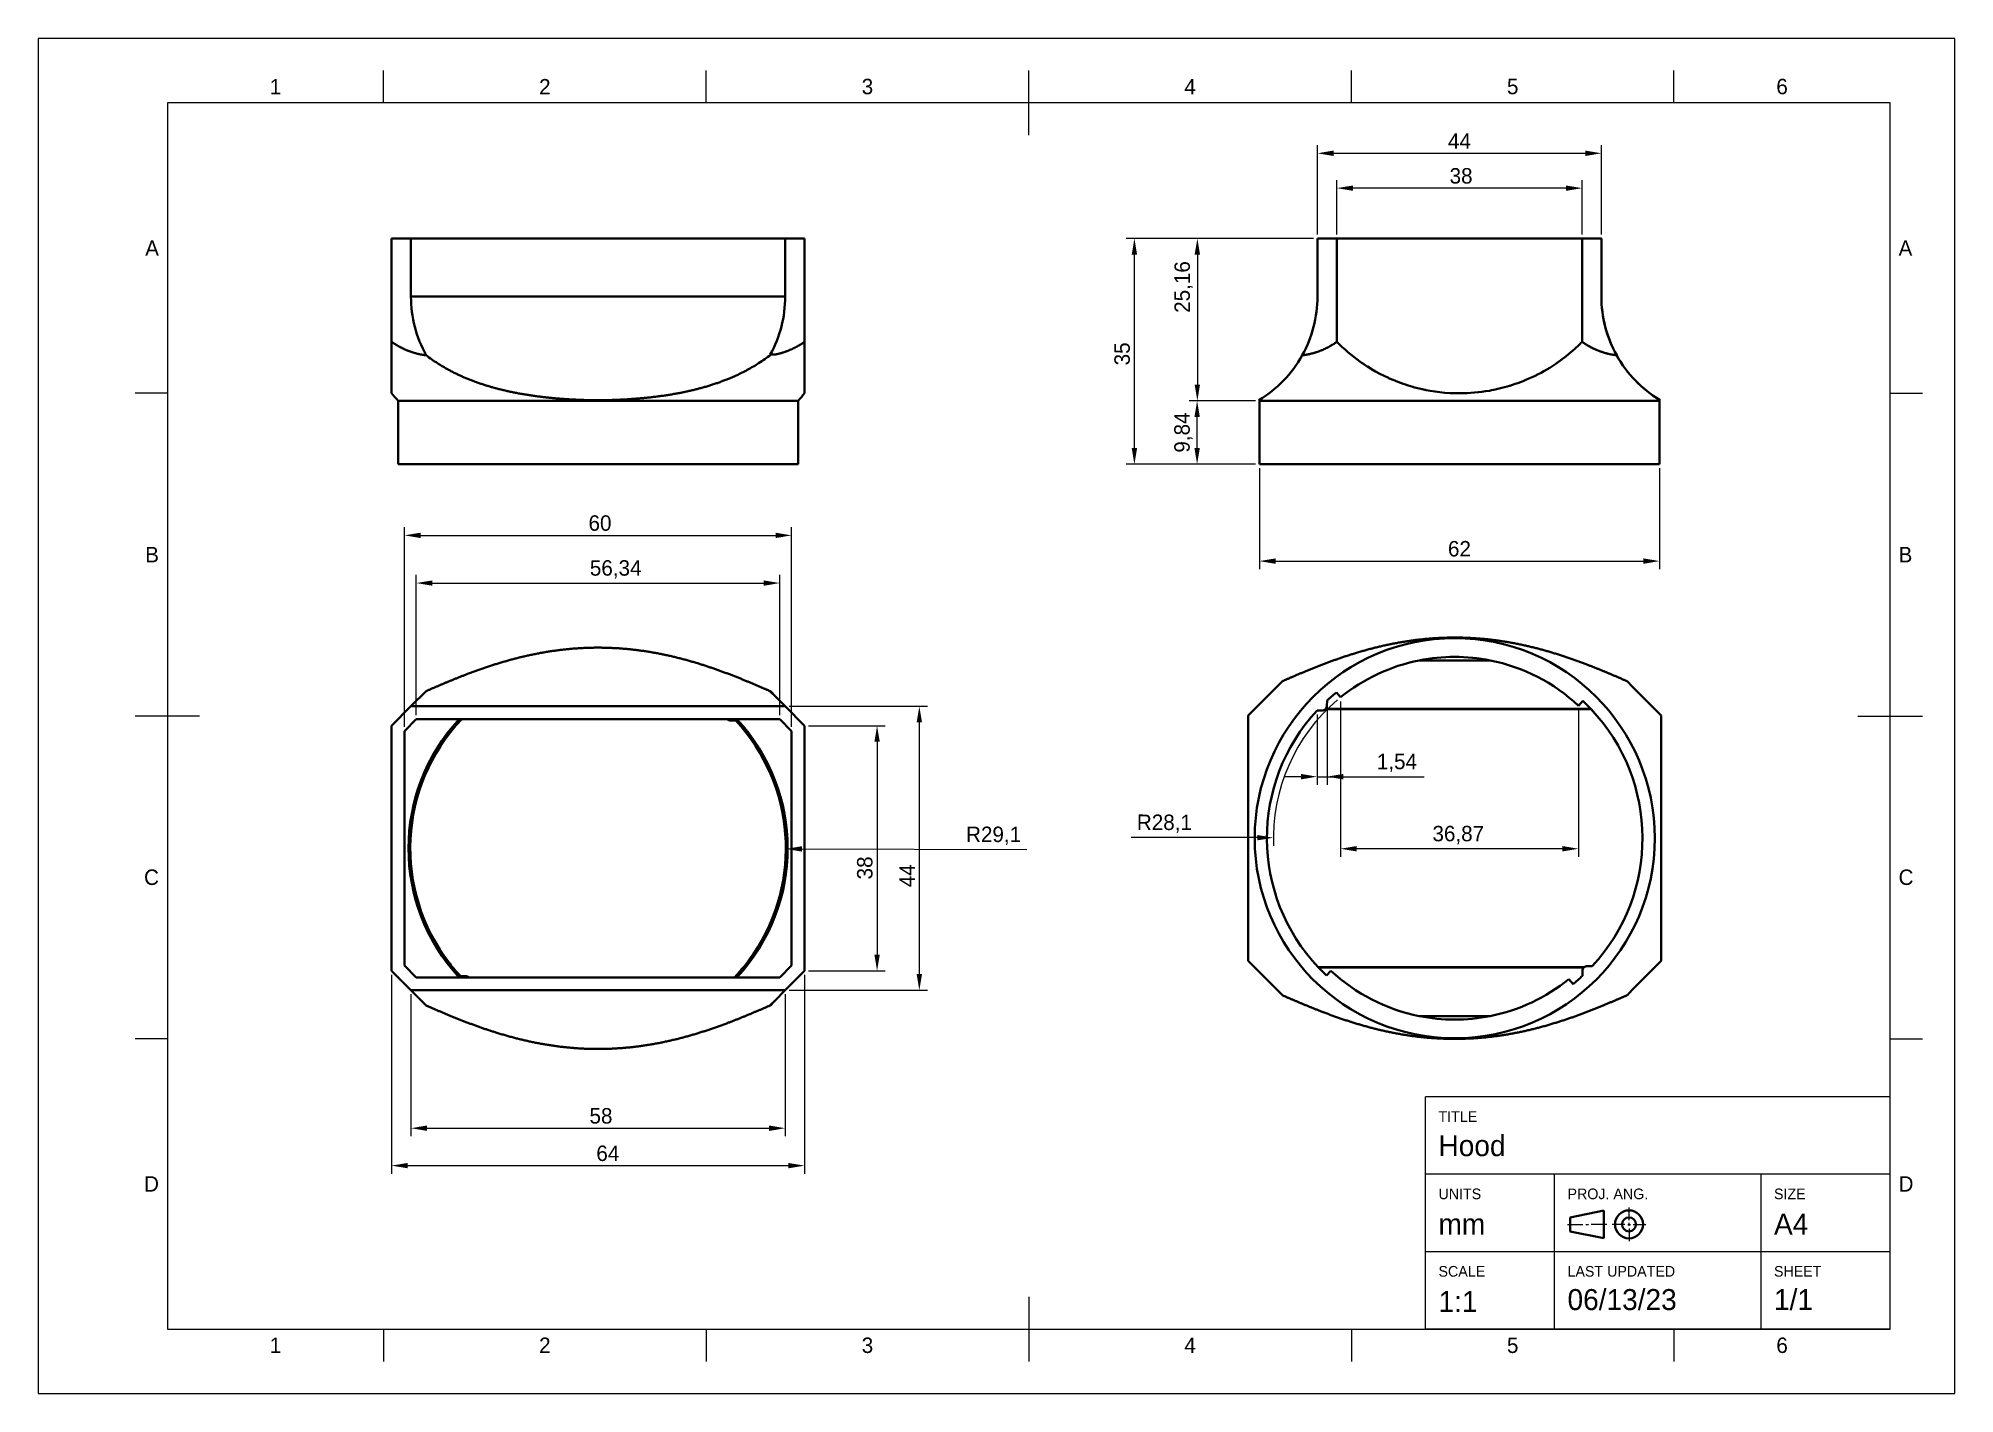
# Paper-space layout 'Sheet' of a CAD drawing. Header units: millimetres. Extents: x 0 to 297, y 0 to 210.
# The model-space entities are those that its viewports show. They can reach past a viewport. Long polylines and large blocks are cut down to what shows.
import ezdxf

# ---------------------------------------------------------------- set-up
doc = ezdxf.new("R2010")
doc.units = ezdxf.units.MM
for name, color, linetype in [('Annotations', 7, 'Continuous'), ('Border', 7, 'Continuous'), ('Geometries', 7, 'Continuous')]:
    doc.layers.add(name, color=color, linetype=linetype)
doc.styles.add('Shapr0', font='txt', dxfattribs={"height": 2.3925})
doc.styles.add('Shapr1', font='txt', dxfattribs={"height": 2.3925})
doc.styles.add('Shapr3', font='txt', dxfattribs={"height": 2.3925})
doc.styles.add('Shapr4', font='txt', dxfattribs={"height": 2.3925})
doc.styles.add('Shapr5', font='txt', dxfattribs={"height": 2.3925})
doc.dimstyles.new('ISO-25', dxfattribs={"dimtxt": 2.5, "dimasz": 2.5, "dimexe": 1.25, "dimexo": 0.625, "dimtad": 1, "dimtxsty": 'Standard', "dimcen": 2.5, "dimadec": 0, "dimazin": 0, "dimtfac": 1, "dimtmove": 0, "dimatfit": 3, "dimfxl": 1, "dimarcsym": 0})

psp = doc.layouts.new('Sheet')

msp = doc.modelspace()

# ---------------------------------------------------------------- texts
at = {"layer": 'Border', "linetype": 'Continuous', "lineweight": 15, "char_height": 2.393, "width": 2.3925, "style": 'Shapr0'}
for s, insert, attachment_point in [('1', (36.75, 201.304), 8), ('2', (78.5, 201.304), 8), ('3', (128.5, 201.304), 8), ('4', (178.5, 201.304), 8), ('5', (228.5, 201.304), 8), ('6', (270.25, 201.304), 8), ('A', (18.696, 177.5), 6), ('A', (288.304, 177.5), 4), ('B', (18.696, 130), 6), ('B', (288.304, 130), 4), ('C', (18.696, 80), 6), ('C', (288.304, 80), 4), ('D', (18.696, 32.5), 6), ('D', (288.304, 32.5), 4), ('1', (36.75, 8.696), 2), ('2', (78.5, 8.696), 2), ('3', (128.5, 8.696), 2), ('4', (178.5, 8.696), 2), ('5', (228.5, 8.696), 2), ('6', (270.25, 8.696), 2)]:
    msp.add_mtext(s, dxfattribs=dict(at, insert=insert, attachment_point=attachment_point))
at = {"layer": 'Border', "linetype": 'Continuous', "lineweight": 15, "attachment_point": 1, "style": 'Shapr1'}
for s, insert, char_height in [('TITLE', (217, 43.75), 1.65), ('Hood', (217, 40.052), 3.25), ('UNITS', (217, 31.783), 1.65), ('PROJ. ANG.', (237, 31.783), 1.65), ('SIZE', (269, 31.783), 1.65), ('mm', (217, 27.9), 3.25), ('A4', (269, 27.9), 3.25), ('SCALE', (217, 19.783), 1.65), ('LAST UPDATED', (237, 19.783), 1.65), ('SHEET', (269, 19.783), 1.65), ('1:1', (217, 15.9), 3.25), ('06/13/23', (237, 16.204), 3.25), ('1/1', (269, 16.204), 3.25)]:
    msp.add_mtext(s, dxfattribs=dict(at, insert=insert, char_height=char_height))

# ---------------------------------------------------------------- blocks, each defined once
blk = doc.blocks.new('*D2')
at = {"layer": 'Annotations', "color": 0, "linetype": 'Continuous', "lineweight": 15}
for p, q in [((189.25, 143.38), (189.25, 127.75)), ((251.25, 143.38), (251.25, 127.75)), ((191.75, 129), (248.75, 129))]:
    blk.add_line(p, q, dxfattribs=at)
at = {"layer": 'Annotations', "color": 0}
for points in [[(191.75, 129.42), (191.75, 128.58), (189.25, 129)], [(248.75, 128.58), (248.75, 129.42), (251.25, 129)]]:
    blk.add_solid(points, dxfattribs=at)
at = {"layer": 'Defpoints', "color": 0}
for p in [(189.25, 144), (251.25, 144), (251.25, 129)]:
    blk.add_point(p, dxfattribs=at)
at = {"layer": 'Annotations', "color": 0, "lineweight": 15, "insert": (220.25, 130.9), "char_height": 2.393, "attachment_point": 5, "style": 'Shapr3'}
blk.add_mtext('\\A1;62', dxfattribs=at)
blk = doc.blocks.new('*D3')
at = {"layer": 'Annotations', "color": 0, "linetype": 'Continuous', "lineweight": 15}
for p, q in [((201.25, 179.62), (201.25, 188.04)), ((239.25, 179.62), (239.25, 188.04)), ((236.75, 186.79), (203.75, 186.79))]:
    blk.add_line(p, q, dxfattribs=at)
at = {"layer": 'Annotations', "color": 0}
for points in [[(203.75, 187.2), (203.75, 186.37), (201.25, 186.79)], [(236.75, 186.37), (236.75, 187.2), (239.25, 186.79)]]:
    blk.add_solid(points, dxfattribs=at)
at = {"layer": 'Defpoints', "color": 0}
for p in [(201.25, 186.79), (201.25, 179), (239.25, 179)]:
    blk.add_point(p, dxfattribs=at)
at = {"layer": 'Annotations', "color": 0, "lineweight": 15, "insert": (220.5, 188.68), "char_height": 2.393, "attachment_point": 5, "style": 'Shapr3'}
blk.add_mtext('\\A1;38', dxfattribs=at)
blk = doc.blocks.new('*D4')
at = {"layer": 'Annotations', "color": 0, "linetype": 'Continuous', "lineweight": 15}
for p, q in [((198.25, 179.62), (198.25, 193.44)), ((242.25, 179.62), (242.25, 193.44)), ((200.75, 192.19), (239.75, 192.19))]:
    blk.add_line(p, q, dxfattribs=at)
at = {"layer": 'Annotations', "color": 0}
for points in [[(200.75, 192.61), (200.75, 191.77), (198.25, 192.19)], [(239.75, 191.77), (239.75, 192.61), (242.25, 192.19)]]:
    blk.add_solid(points, dxfattribs=at)
at = {"layer": 'Defpoints', "color": 0}
for p in [(242.25, 192.19), (198.25, 179), (242.25, 179)]:
    blk.add_point(p, dxfattribs=at)
at = {"layer": 'Annotations', "color": 0, "lineweight": 15, "insert": (220.25, 194.09), "char_height": 2.393, "attachment_point": 5, "style": 'Shapr3'}
blk.add_mtext('\\A1;44', dxfattribs=at)
blk = doc.blocks.new('*D5')
at = {"layer": 'Annotations', "color": 0, "linetype": 'Continuous', "lineweight": 15}
for p, q in [((197.62, 179), (178.38, 179)), ((179.63, 176.5), (179.63, 156.34)), ((188.63, 153.84), (178.38, 153.84))]:
    blk.add_line(p, q, dxfattribs=at)
at = {"layer": 'Annotations', "color": 0}
for points in [[(180.04, 176.5), (179.21, 176.5), (179.63, 179)], [(179.21, 156.34), (180.04, 156.34), (179.63, 153.84)]]:
    blk.add_solid(points, dxfattribs=at)
at = {"layer": 'Defpoints', "color": 0}
for p in [(198.25, 179), (179.63, 153.84), (189.25, 153.84)]:
    blk.add_point(p, dxfattribs=at)
at = {"layer": 'Annotations', "color": 0, "lineweight": 15, "insert": (177.5, 171.47), "char_height": 2.393, "attachment_point": 5, "rotation": 90, "style": 'Shapr3'}
blk.add_mtext('\\A1;25,16', dxfattribs=at)
blk = doc.blocks.new('*D6')
at = {"layer": 'Annotations', "color": 0, "linetype": 'Continuous', "lineweight": 15}
for p, q in [((188.62, 153.84), (178.34, 153.84)), ((179.59, 146.5), (179.59, 151.34)), ((188.62, 144), (178.34, 144))]:
    blk.add_line(p, q, dxfattribs=at)
at = {"layer": 'Annotations', "color": 0}
for points in [[(180.01, 151.34), (179.18, 151.34), (179.59, 153.84)], [(179.18, 146.5), (180.01, 146.5), (179.59, 144)]]:
    blk.add_solid(points, dxfattribs=at)
at = {"layer": 'Defpoints', "color": 0}
for p in [(179.59, 153.84), (189.25, 153.84), (189.25, 144)]:
    blk.add_point(p, dxfattribs=at)
at = {"layer": 'Annotations', "color": 0, "lineweight": 15, "insert": (177.47, 148.92), "char_height": 2.393, "attachment_point": 5, "rotation": 90, "style": 'Shapr3'}
blk.add_mtext('\\A1;9,84', dxfattribs=at)
blk = doc.blocks.new('*D7')
at = {"layer": 'Annotations', "color": 0, "linetype": 'Continuous', "lineweight": 15}
for p, q in [((197.62, 179), (168.62, 179)), ((169.87, 146.5), (169.87, 176.5)), ((188.62, 144), (168.62, 144))]:
    blk.add_line(p, q, dxfattribs=at)
at = {"layer": 'Annotations', "color": 0}
for points in [[(170.29, 176.5), (169.46, 176.5), (169.87, 179)], [(169.46, 146.5), (170.29, 146.5), (169.87, 144)]]:
    blk.add_solid(points, dxfattribs=at)
at = {"layer": 'Defpoints', "color": 0}
for p in [(169.87, 179), (198.25, 179), (189.25, 144)]:
    blk.add_point(p, dxfattribs=at)
at = {"layer": 'Annotations', "color": 0, "lineweight": 15, "insert": (167.98, 161.11), "char_height": 2.393, "attachment_point": 5, "rotation": 90, "style": 'Shapr3'}
blk.add_mtext('\\A1;35', dxfattribs=at)
blk = doc.blocks.new('*D8')
at = {"layer": 'Annotations', "color": 0, "linetype": 'Continuous', "lineweight": 15}
for p, q in [((58.58, 105.12), (58.58, 126.85)), ((61.08, 125.6), (112.42, 125.6)), ((114.92, 105.12), (114.92, 126.85))]:
    blk.add_line(p, q, dxfattribs=at)
at = {"layer": 'Annotations', "color": 0}
for points in [[(61.08, 126.01), (61.08, 125.18), (58.58, 125.6)], [(112.42, 125.18), (112.42, 126.01), (114.92, 125.6)]]:
    blk.add_solid(points, dxfattribs=at)
at = {"layer": 'Defpoints', "color": 0}
for p in [(114.92, 125.6), (58.58, 104.5), (114.92, 104.5)]:
    blk.add_point(p, dxfattribs=at)
at = {"layer": 'Annotations', "color": 0, "lineweight": 15, "insert": (89.48, 127.72), "char_height": 2.393, "attachment_point": 5, "style": 'Shapr4'}
blk.add_mtext('\\A1;56,34', dxfattribs=at)
blk = doc.blocks.new('*D9')
at = {"layer": 'Annotations', "color": 0, "linetype": 'Continuous', "lineweight": 15}
for p, q in [((56.75, 103.3), (56.75, 134.24)), ((116.75, 103.3), (116.75, 134.24)), ((59.25, 132.99), (114.25, 132.99))]:
    blk.add_line(p, q, dxfattribs=at)
at = {"layer": 'Annotations', "color": 0}
for points in [[(59.25, 133.4), (59.25, 132.57), (56.75, 132.99)], [(114.25, 132.57), (114.25, 133.4), (116.75, 132.99)]]:
    blk.add_solid(points, dxfattribs=at)
at = {"layer": 'Defpoints', "color": 0}
for p in [(116.75, 132.99), (56.75, 102.67), (116.75, 102.67)]:
    blk.add_point(p, dxfattribs=at)
at = {"layer": 'Annotations', "color": 0, "lineweight": 15, "insert": (87.05, 134.88), "char_height": 2.393, "attachment_point": 5, "style": 'Shapr4'}
blk.add_mtext('\\A1;60', dxfattribs=at)
blk = doc.blocks.new('*D10')
at = {"layer": 'Annotations', "color": 0, "linetype": 'Continuous', "lineweight": 15}
for p, q in [((54.75, 64.88), (54.75, 34.08)), ((118.75, 64.88), (118.75, 34.08)), ((57.25, 35.33), (116.25, 35.33))]:
    blk.add_line(p, q, dxfattribs=at)
at = {"layer": 'Annotations', "color": 0}
for points in [[(57.25, 35.75), (57.25, 34.92), (54.75, 35.33)], [(116.25, 34.92), (116.25, 35.75), (118.75, 35.33)]]:
    blk.add_solid(points, dxfattribs=at)
at = {"layer": 'Defpoints', "color": 0}
for p in [(54.75, 65.5), (118.75, 65.5), (118.75, 35.33)]:
    blk.add_point(p, dxfattribs=at)
at = {"layer": 'Annotations', "color": 0, "lineweight": 15, "insert": (88.26, 37.23), "char_height": 2.393, "attachment_point": 5, "style": 'Shapr4'}
blk.add_mtext('\\A1;64', dxfattribs=at)
blk = doc.blocks.new('*D11')
at = {"layer": 'Annotations', "color": 0, "linetype": 'Continuous', "lineweight": 15}
for p, q in [((57.75, 61.88), (57.75, 39.88)), ((115.75, 61.88), (115.75, 39.88)), ((60.25, 41.13), (113.25, 41.13))]:
    blk.add_line(p, q, dxfattribs=at)
at = {"layer": 'Annotations', "color": 0}
for points in [[(60.25, 41.55), (60.25, 40.71), (57.75, 41.13)], [(113.25, 40.71), (113.25, 41.55), (115.75, 41.13)]]:
    blk.add_solid(points, dxfattribs=at)
at = {"layer": 'Defpoints', "color": 0}
for p in [(57.75, 62.5), (115.75, 62.5), (115.75, 41.13)]:
    blk.add_point(p, dxfattribs=at)
at = {"layer": 'Annotations', "color": 0, "lineweight": 15, "insert": (87.2, 43.03), "char_height": 2.393, "attachment_point": 5, "style": 'Shapr4'}
blk.add_mtext('\\A1;58', dxfattribs=at)
blk = doc.blocks.new('*D12')
at = {"layer": 'Annotations', "color": 0, "linetype": 'Continuous', "lineweight": 15}
blk.add_line((118.35, 84.41), (153.19, 84.31), dxfattribs=at)
at = {"layer": 'Annotations', "color": 0}
blk.add_solid([(118.35, 84.82), (118.35, 83.99), (115.85, 84.41)], dxfattribs=at)
at = {"layer": 'Defpoints', "color": 0}
for p in [(86.75, 84.5), (115.85, 84.41)]:
    blk.add_point(p, dxfattribs=at)
at = {"layer": 'Annotations', "color": 0, "lineweight": 15, "insert": (148.05, 86.44), "char_height": 2.393, "attachment_point": 5, "rotation": 359.8322, "style": 'Shapr4'}
blk.add_mtext('\\A1;R29,1', dxfattribs=at)
blk = doc.blocks.new('*D13')
at = {"layer": 'Annotations', "color": 0, "linetype": 'Continuous', "lineweight": 15}
for p, q in [((119.38, 103.5), (131.24, 103.5)), ((129.99, 101), (129.99, 68)), ((119.38, 65.5), (131.24, 65.5))]:
    blk.add_line(p, q, dxfattribs=at)
at = {"layer": 'Annotations', "color": 0}
for points in [[(130.41, 101), (129.58, 101), (129.99, 103.5)], [(129.58, 68), (130.41, 68), (129.99, 65.5)]]:
    blk.add_solid(points, dxfattribs=at)
at = {"layer": 'Defpoints', "color": 0}
for p in [(118.75, 103.5), (118.75, 65.5), (129.99, 65.5)]:
    blk.add_point(p, dxfattribs=at)
at = {"layer": 'Annotations', "color": 0, "lineweight": 15, "insert": (128.1, 81.46), "char_height": 2.393, "attachment_point": 5, "rotation": 90, "style": 'Shapr4'}
blk.add_mtext('\\A1;38', dxfattribs=at)
blk = doc.blocks.new('*D14')
at = {"layer": 'Annotations', "color": 0, "linetype": 'Continuous', "lineweight": 15}
for p, q in [((116.38, 106.5), (137.79, 106.5)), ((136.54, 104), (136.54, 65)), ((116.38, 62.5), (137.79, 62.5))]:
    blk.add_line(p, q, dxfattribs=at)
at = {"layer": 'Annotations', "color": 0}
for points in [[(136.96, 104), (136.12, 104), (136.54, 106.5)], [(136.12, 65), (136.96, 65), (136.54, 62.5)]]:
    blk.add_solid(points, dxfattribs=at)
at = {"layer": 'Defpoints', "color": 0}
for p in [(115.75, 106.5), (115.75, 62.5), (136.54, 62.5)]:
    blk.add_point(p, dxfattribs=at)
at = {"layer": 'Annotations', "color": 0, "lineweight": 15, "insert": (134.65, 80.25), "char_height": 2.393, "attachment_point": 5, "rotation": 90, "style": 'Shapr4'}
blk.add_mtext('\\A1;44', dxfattribs=at)
blk = doc.blocks.new('*D15')
at = {"layer": 'Annotations', "color": 0, "linetype": 'Continuous', "lineweight": 15}
blk.add_line((188.92, 86.15), (169.37, 86.2), dxfattribs=at)
at = {"layer": 'Annotations', "color": 0, "lineweight": 15}
blk.add_arc((219.52, 86.06), 28.1, 130.2828, 182.3921, dxfattribs=at)
at = {"layer": 'Annotations', "color": 0}
blk.add_solid([(188.91, 85.73), (188.92, 86.56), (191.42, 86.14)], dxfattribs=at)
at = {"layer": 'Defpoints', "color": 0}
for p in [(191.42, 86.14), (219.52, 86.06)]:
    blk.add_point(p, dxfattribs=at)
at = {"layer": 'Annotations', "color": 0, "lineweight": 15, "insert": (174.52, 88.31), "char_height": 2.393, "attachment_point": 5, "rotation": 359.8431, "style": 'Shapr5'}
blk.add_mtext('\\A1;R28,1', dxfattribs=at)
blk = doc.blocks.new('*D16')
at = {"layer": 'Annotations', "color": 0, "linetype": 'Continuous', "lineweight": 15}
for p, q in [((201.83, 107.27), (201.83, 83.18)), ((238.7, 105.97), (238.7, 83.18)), ((236.2, 84.43), (204.33, 84.43))]:
    blk.add_line(p, q, dxfattribs=at)
at = {"layer": 'Annotations', "color": 0}
for points in [[(204.33, 84.85), (204.33, 84.01), (201.83, 84.43)], [(236.2, 84.01), (236.2, 84.85), (238.7, 84.43)]]:
    blk.add_solid(points, dxfattribs=at)
at = {"layer": 'Defpoints', "color": 0}
for p in [(201.83, 107.9), (238.7, 106.59), (201.83, 84.43)]:
    blk.add_point(p, dxfattribs=at)
at = {"layer": 'Annotations', "color": 0, "lineweight": 15, "insert": (220.07, 86.56), "char_height": 2.393, "attachment_point": 5, "style": 'Shapr5'}
blk.add_mtext('\\A1;36,87', dxfattribs=at)
blk = doc.blocks.new('*D17')
at = {"layer": 'Annotations', "color": 0, "linetype": 'Continuous', "lineweight": 15}
for p, q in [((198.19, 105.24), (198.19, 94.35)), ((199.73, 106.78), (199.73, 94.35)), ((195.69, 95.6), (193.19, 95.6)), ((198.19, 95.6), (199.73, 95.6)), ((199.73, 95.6), (214.79, 95.6)), ((202.23, 95.6), (204.73, 95.6))]:
    blk.add_line(p, q, dxfattribs=at)
at = {"layer": 'Annotations', "color": 0}
for points in [[(195.69, 95.18), (195.69, 96.02), (198.19, 95.6)], [(202.23, 96.02), (202.23, 95.18), (199.73, 95.6)]]:
    blk.add_solid(points, dxfattribs=at)
at = {"layer": 'Defpoints', "color": 0}
for p in [(199.73, 107.4), (198.19, 105.86), (199.73, 95.6)]:
    blk.add_point(p, dxfattribs=at)
at = {"layer": 'Annotations', "color": 0, "lineweight": 15, "insert": (210.56, 97.73), "char_height": 2.393, "attachment_point": 5, "style": 'Shapr5'}
blk.add_mtext('\\A1;1,54', dxfattribs=at)
blk = doc.blocks.new('*U18')
at = {"layer": 'Border', "linetype": 'Continuous', "lineweight": 15}
for p, q in [((287, 46), (215, 46)), ((215, 10), (215, 46)), ((287, 10), (287, 46)), ((287, 34), (215, 34)), ((235, 10), (235, 34)), ((267, 10), (267, 34)), ((246.53, 26.88), (246.53, 28.83)), ((237, 26.23), (239.38, 26.23)), ((239.82, 26.23), (240.25, 26.23)), ((243.07, 26.23), (240.68, 26.23)), ((245.88, 26.23), (243.93, 26.23)), ((246.32, 26.23), (246.75, 26.23)), ((246.53, 26.02), (246.53, 26.45)), ((246.53, 25.58), (246.53, 23.63)), ((247.18, 26.23), (249.13, 26.23)), ((287, 22), (215, 22)), ((287, 10), (215, 10))]:
    blk.add_line(p, q, dxfattribs=at)
at = {"layer": 'Border', "linetype": 'Continuous', "lineweight": 40}
for p, q in [((237.43, 27.32), (242.63, 28.4)), ((237.43, 27.32), (237.43, 25.15)), ((242.63, 28.4), (242.63, 24.07)), ((237.43, 25.15), (242.63, 24.07))]:
    blk.add_line(p, q, dxfattribs=at)
for radius in [2.17, 1.08]:
    blk.add_circle((246.53, 26.23), radius, dxfattribs=at)

# ---------------------------------------------------------------- dimensions: what is measured, and where the dimension line sits
at = {"layer": 'Annotations', "linetype": 'Continuous', "lineweight": 15}
for base, p1, p2, override, picture, middle in [((242.25, 192.189), (198.25, 179), (242.25, 179), {"dimscale": 1, "dimgap": 0.7, "dimdec": 2, "dimlfac": 1, "dimrnd": 0.01, "dimzin": 8, "dimdsep": 44, "dimtxsty": 'Shapr3', "dimse1": 0, "dimse2": 0, "dimadec": 2, "dimtol": 0, "dimlim": 0, "dimtp": 0, "dimtm": 0, "dimtfac": 0.6, "dimtdec": 8, "dimfrac": 2, "dimtolj": 1, "dimlwd": 15, "dimlwe": 15}, '*D4', (220.25, 192.189)), ((201.25, 186.788), (239.25, 179), (201.25, 179), {"dimscale": 1, "dimgap": 0.7, "dimdec": 2, "dimlfac": 1, "dimrnd": 0.01, "dimzin": 8, "dimdsep": 44, "dimtxsty": 'Shapr3', "dimse1": 0, "dimse2": 0, "dimadec": 2, "dimtol": 0, "dimlim": 0, "dimtp": 0, "dimtm": 0, "dimtfac": 0.6, "dimtdec": 8, "dimfrac": 2, "dimtolj": 1, "dimlwd": 15, "dimlwe": 15}, '*D3', (220.5, 186.788)), ((251.25, 129), (189.25, 144), (251.25, 144), {"dimscale": 1, "dimgap": 0.7, "dimdec": 2, "dimlfac": 1, "dimrnd": 0.01, "dimzin": 8, "dimdsep": 44, "dimtxsty": 'Shapr3', "dimse1": 0, "dimse2": 0, "dimadec": 2, "dimtol": 0, "dimlim": 0, "dimtp": 0, "dimtm": 0, "dimtfac": 0.6, "dimtdec": 8, "dimfrac": 2, "dimtolj": 1, "dimlwd": 15, "dimlwe": 15}, '*D2', (220.25, 129)), ((116.75, 132.988), (56.75, 102.672), (116.75, 102.672), {"dimscale": 1, "dimgap": 0.7, "dimdec": 2, "dimlfac": 1, "dimrnd": 0.01, "dimzin": 8, "dimdsep": 44, "dimtxsty": 'Shapr4', "dimse1": 0, "dimse2": 0, "dimadec": 2, "dimtol": 0, "dimlim": 0, "dimtp": 0, "dimtm": 0, "dimtfac": 0.6, "dimtdec": 8, "dimfrac": 2, "dimtolj": 1, "dimlwd": 15, "dimlwe": 15}, '*D9', (87.048, 132.988)), ((114.922, 125.595), (58.578, 104.5), (114.922, 104.5), {"dimscale": 1, "dimgap": 0.7, "dimdec": 2, "dimlfac": 1, "dimrnd": 0.01, "dimzin": 8, "dimdsep": 44, "dimtxsty": 'Shapr4', "dimse1": 0, "dimse2": 0, "dimadec": 2, "dimtol": 0, "dimlim": 0, "dimtp": 0, "dimtm": 0, "dimtfac": 0.6, "dimtdec": 8, "dimfrac": 2, "dimtolj": 1, "dimlwd": 15, "dimlwe": 15}, '*D8', (89.478, 125.595)), ((199.73, 95.601), (198.189, 105.861), (199.73, 107.402), {"dimscale": 1, "dimgap": 0.7, "dimdec": 2, "dimlfac": 1, "dimrnd": 0.01, "dimzin": 8, "dimdsep": 44, "dimtxsty": 'Shapr5', "dimse1": 0, "dimse2": 0, "dimadec": 2, "dimtol": 0, "dimlim": 0, "dimtp": 0, "dimtm": 0, "dimtfac": 0.6, "dimtdec": 8, "dimfrac": 2, "dimtolj": 1, "dimlwd": 15, "dimlwe": 15}, '*D17', (210.556, 95.601)), ((201.828, 84.432), (238.7, 106.594), (201.828, 107.898), {"dimscale": 1, "dimgap": 0.7, "dimdec": 2, "dimlfac": 1, "dimrnd": 0.01, "dimzin": 8, "dimdsep": 44, "dimtxsty": 'Shapr5', "dimse1": 0, "dimse2": 0, "dimadec": 2, "dimtol": 0, "dimlim": 0, "dimtp": 0, "dimtm": 0, "dimtfac": 0.6, "dimtdec": 8, "dimfrac": 2, "dimtolj": 1, "dimlwd": 15, "dimlwe": 15}, '*D16', (220.067, 84.432)), ((118.75, 35.333), (54.75, 65.5), (118.75, 65.5), {"dimscale": 1, "dimgap": 0.7, "dimdec": 2, "dimlfac": 1, "dimrnd": 0.01, "dimzin": 8, "dimdsep": 44, "dimtxsty": 'Shapr4', "dimse1": 0, "dimse2": 0, "dimadec": 2, "dimtol": 0, "dimlim": 0, "dimtp": 0, "dimtm": 0, "dimtfac": 0.6, "dimtdec": 8, "dimfrac": 2, "dimtolj": 1, "dimlwd": 15, "dimlwe": 15}, '*D10', (88.263, 35.333)), ((115.75, 41.132), (57.75, 62.5), (115.75, 62.5), {"dimscale": 1, "dimgap": 0.7, "dimdec": 2, "dimlfac": 1, "dimrnd": 0.01, "dimzin": 8, "dimdsep": 44, "dimtxsty": 'Shapr4', "dimse1": 0, "dimse2": 0, "dimadec": 2, "dimtol": 0, "dimlim": 0, "dimtp": 0, "dimtm": 0, "dimtfac": 0.6, "dimtdec": 8, "dimfrac": 2, "dimtolj": 1, "dimlwd": 15, "dimlwe": 15}, '*D11', (87.203, 41.132))]:
    dim = msp.add_linear_dim(base=base, p1=p1, p2=p2, dimstyle='ISO-25', override=override, dxfattribs=at)
    dim.commit()
    dim.dimension.update_dxf_attribs({"geometry": picture, "text_midpoint": middle, "dimtype": 160})
for base, p1, p2, override, picture, middle in [((169.875, 179), (189.25, 144), (198.25, 179), {"dimscale": 1, "dimgap": 0.7, "dimdec": 2, "dimlfac": 1, "dimrnd": 0.01, "dimzin": 8, "dimdsep": 44, "dimtxsty": 'Shapr3', "dimse1": 0, "dimse2": 0, "dimadec": 2, "dimtol": 0, "dimlim": 0, "dimtp": 0, "dimtm": 0, "dimtfac": 0.6, "dimtdec": 8, "dimfrac": 2, "dimtolj": 1, "dimlwd": 15, "dimlwe": 15}, '*D7', (169.875, 161.112)), ((179.627, 153.843), (198.25, 179), (189.25, 153.843), {"dimscale": 1, "dimgap": 0.7, "dimdec": 2, "dimlfac": 1, "dimrnd": 0.01, "dimzin": 8, "dimdsep": 44, "dimtxsty": 'Shapr3', "dimse1": 0, "dimse2": 0, "dimadec": 2, "dimtol": 0, "dimlim": 0, "dimtp": 0, "dimtm": 0, "dimtfac": 0.6, "dimtdec": 8, "dimfrac": 2, "dimtolj": 1, "dimlwd": 15, "dimlwe": 15}, '*D5', (179.627, 171.474)), ((179.592, 153.843), (189.25, 144), (189.25, 153.843), {"dimscale": 1, "dimgap": 0.7, "dimdec": 2, "dimlfac": 1, "dimrnd": 0.01, "dimzin": 8, "dimdsep": 44, "dimtxsty": 'Shapr3', "dimse1": 0, "dimse2": 0, "dimadec": 2, "dimtol": 0, "dimlim": 0, "dimtp": 0, "dimtm": 0, "dimtfac": 0.6, "dimtdec": 8, "dimfrac": 2, "dimtolj": 1, "dimlwd": 15, "dimlwe": 15}, '*D6', (179.592, 148.919)), ((136.541, 62.5), (115.75, 106.5), (115.75, 62.5), {"dimscale": 1, "dimgap": 0.7, "dimdec": 2, "dimlfac": 1, "dimrnd": 0.01, "dimzin": 8, "dimdsep": 44, "dimtxsty": 'Shapr4', "dimse1": 0, "dimse2": 0, "dimadec": 2, "dimtol": 0, "dimlim": 0, "dimtp": 0, "dimtm": 0, "dimtfac": 0.6, "dimtdec": 8, "dimfrac": 2, "dimtolj": 1, "dimlwd": 15, "dimlwe": 15}, '*D14', (136.541, 80.253)), ((129.992, 65.5), (118.75, 103.5), (118.75, 65.5), {"dimscale": 1, "dimgap": 0.7, "dimdec": 2, "dimlfac": 1, "dimrnd": 0.01, "dimzin": 8, "dimdsep": 44, "dimtxsty": 'Shapr4', "dimse1": 0, "dimse2": 0, "dimadec": 2, "dimtol": 0, "dimlim": 0, "dimtp": 0, "dimtm": 0, "dimtfac": 0.6, "dimtdec": 8, "dimfrac": 2, "dimtolj": 1, "dimlwd": 15, "dimlwe": 15}, '*D13', (129.992, 81.462))]:
    dim = msp.add_linear_dim(base=base, p1=p1, p2=p2, angle=90, dimstyle='ISO-25', override=override, dxfattribs=at)
    dim.commit()
    dim.dimension.update_dxf_attribs({"geometry": picture, "text_midpoint": middle, "dimtype": 160})
for center, mpoint, override, picture, middle in [((219.515, 86.062), (191.415, 86.139), {"dimscale": 1, "dimgap": 0.7, "dimdec": 2, "dimlfac": 1, "dimrnd": 0.01, "dimzin": 8, "dimdsep": 44, "dimtxsty": 'Shapr5', "dimcen": 0, "dimadec": 2, "dimtol": 0, "dimlim": 0, "dimtp": 0, "dimtm": 0, "dimtfac": 0.6, "dimtdec": 8, "dimtofl": 0, "dimfrac": 2, "dimtolj": 1, "dimlwd": 15, "dimlwe": 15}, '*D15', (174.513, 86.186)), ((86.75, 84.5), (115.85, 84.415), {"dimscale": 1, "dimgap": 0.7, "dimdec": 2, "dimlfac": 1, "dimrnd": 0.01, "dimzin": 8, "dimdsep": 44, "dimtxsty": 'Shapr4', "dimcen": 0, "dimadec": 2, "dimtol": 0, "dimlim": 0, "dimtp": 0, "dimtm": 0, "dimtfac": 0.6, "dimtdec": 8, "dimtofl": 0, "dimfrac": 2, "dimtolj": 1, "dimlwd": 15, "dimlwe": 15}, '*D12', (148.045, 84.32))]:
    dim = msp.add_radius_dim(center=center, mpoint=mpoint, dimstyle='ISO-25', override=override, dxfattribs=at)
    dim.commit()
    dim.dimension.update_dxf_attribs({"geometry": picture, "text_midpoint": middle, "dimtype": 164})

# ---------------------------------------------------------------- linework, layer by layer
at = {"layer": 'Border', "linetype": 'Continuous', "lineweight": 15}
for p, q in [((53.5, 200), (53.5, 205)), ((103.5, 200), (103.5, 205)), ((153.5, 195), (153.5, 205)), ((203.5, 200), (203.5, 205)), ((253.5, 200), (253.5, 205)), ((287, 200), (20, 200)), ((20, 200), (20, 10)), ((287, 10), (287, 200)), ((20, 155), (15, 155)), ((287, 155), (292, 155)), ((25, 105), (15, 105)), ((282, 105), (292, 105)), ((20, 55), (15, 55)), ((287, 55), (292, 55)), ((153.5, 15), (153.5, 5)), ((20, 10), (287, 10)), ((53.5, 10), (53.5, 5)), ((103.5, 10), (103.5, 5)), ((203.5, 10), (203.5, 5)), ((253.5, 10), (253.5, 5))]:
    msp.add_line(p, q, dxfattribs=at)
at = {"layer": 'Geometries', "linetype": 'Continuous', "lineweight": 40}
for p, q in [((54.75, 162.97), (54.75, 179)), ((54.75, 179), (57.75, 179)), ((57.75, 179), (57.75, 170)), ((115.75, 179), (57.75, 179)), ((115.75, 170.001), (115.75, 179)), ((115.75, 179), (118.75, 179)), ((118.75, 162.971), (118.75, 179)), ((198.25, 170), (198.25, 179)), ((198.25, 179), (201.25, 179)), ((201.25, 179), (201.25, 162.97)), ((239.25, 179), (201.25, 179)), ((239.25, 162.97), (239.25, 179)), ((239.25, 179), (242.25, 179)), ((242.25, 179), (242.25, 170)), ((57.75, 170), (58.578, 170)), ((86.798, 170), (58.578, 170)), ((114.922, 170.001), (86.798, 170)), ((115.75, 170.001), (114.922, 170.001)), ((54.75, 162.923), (54.75, 162.97)), ((54.75, 162.805), (54.75, 162.923)), ((54.75, 159.587), (54.75, 162.805)), ((113.445, 161.001), (113.524, 161.001)), ((113.524, 161.001), (114.131, 161.001)), ((114.186, 161.011), (114.131, 161.001)), ((114.186, 161.011), (114.186, 161.011)), ((118.749, 162.97), (118.749, 162.923)), ((118.749, 162.923), (118.749, 162.864)), ((118.749, 162.864), (118.749, 162.805)), ((118.75, 161.904), (118.75, 162.806)), ((118.75, 161.625), (118.75, 161.904)), ((118.75, 160.253), (118.75, 161.625)), ((238.124, 161.889), (237.773, 161.577)), ((239.087, 162.805), (238.938, 162.658)), ((239.087, 162.805), (239.204, 162.923)), ((239.204, 162.923), (239.25, 162.97)), ((54.75, 157.07), (54.75, 159.587)), ((61.863, 159.655), (61.861, 159.656)), ((63.527, 158.668), (63.525, 158.669)), ((109.976, 158.67), (109.974, 158.669)), ((111.637, 159.655), (111.635, 159.654)), ((118.75, 160.147), (118.75, 160.253)), ((118.75, 159.867), (118.75, 160.147)), ((118.75, 159.866), (118.75, 159.587)), ((118.75, 159.587), (118.75, 157.07)), ((204.794, 159.944), (204.812, 159.931)), ((205.356, 159.554), (205.431, 159.504)), ((205.97, 159.153), (205.431, 159.504)), ((206.58, 158.777), (206.006, 159.13)), ((234.238, 158.969), (234.243, 158.972)), ((235.193, 159.587), (235.66, 159.911)), ((235.691, 159.933), (235.66, 159.911)), ((235.704, 159.943), (235.691, 159.933)), ((236.175, 160.286), (235.758, 159.981)), ((54.75, 156.169), (54.75, 157.07)), ((54.75, 156.162), (54.75, 156.165)), ((54.75, 155.539), (54.75, 156.162)), ((54.75, 155.404), (54.75, 155.539)), ((54.75, 155), (54.75, 155.404)), ((118.749, 156.162), (118.749, 156.167)), ((118.749, 155.539), (118.749, 155.949)), ((118.749, 155.404), (118.749, 155.539)), ((118.75, 156.17), (118.75, 157.071)), ((118.75, 155.95), (118.75, 156.163)), ((209.929, 157.081), (209.271, 157.369)), ((209.944, 157.075), (209.929, 157.081)), ((209.944, 157.075), (209.956, 157.07)), ((213.017, 156.001), (213.104, 155.977)), ((214.894, 155.544), (214.979, 155.527)), ((214.979, 155.527), (214.985, 155.526)), ((215.084, 155.506), (214.985, 155.526)), ((215.712, 155.39), (215.084, 155.506)), ((219.449, 155.013), (218.758, 155.043)), ((220.174, 155), (219.568, 155.009)), ((220.249, 155), (220.174, 155)), ((220.249, 155), (220.31, 155)), ((224.861, 155.402), (224.871, 155.404)), ((224.871, 155.404), (224.883, 155.406)), ((225.583, 155.539), (225.572, 155.537)), ((225.583, 155.539), (225.591, 155.541)), ((228.031, 156.162), (228.025, 156.16)), ((228.031, 156.162), (228.049, 156.167)), ((228.049, 156.167), (228.054, 156.169)), ((64.435, 153.843), (55.75, 153.842)), ((55.75, 144), (55.75, 153.842)), ((64.87, 153.843), (64.435, 153.843)), ((117.75, 153.843), (64.87, 153.843)), ((83.808, 154), (83.807, 154)), ((89.692, 154), (89.691, 154)), ((117.75, 144), (117.75, 153.843)), ((189.25, 144), (189.25, 153.843)), ((251.25, 153.843), (251.25, 153.843)), ((251.25, 144), (251.25, 153.843)), ((251.342, 153.945), (251.341, 153.945)), ((55.75, 144), (117.75, 144)), ((189.25, 144), (251.25, 144)), ((214.007, 113.617), (225.023, 113.617)), ((192.88, 110.428), (187.515, 105.062)), ((57.75, 106.5), (60.116, 108.866)), ((113.524, 108.805), (113.445, 108.805)), ((114.131, 108.119), (113.445, 108.805)), ((115.75, 106.5), (114.131, 108.119)), ((199.73, 107.402), (199.716, 106.598)), ((201.171, 108.652), (201.828, 107.898)), ((238.7, 106.594), (239.382, 107.325)), ((251.515, 105.062), (246.896, 109.681)), ((57.75, 106.5), (54.75, 103.5)), ((56.75, 102.672), (58.578, 104.5)), ((57.75, 106.5), (115.75, 106.5)), ((58.578, 104.5), (65.23, 104.5)), ((65.23, 104.5), (65.612, 104.5)), ((65.612, 104.5), (106.788, 104.5)), ((106.788, 104.5), (107.888, 104.5)), ((107.299, 104.299), (108.076, 104.299)), ((107.888, 104.5), (108.269, 104.5)), ((108.269, 104.5), (114.922, 104.5)), ((114.922, 104.5), (116.75, 102.672)), ((118.75, 103.5), (115.75, 106.5)), ((187.515, 105.016), (187.515, 105.062)), ((187.515, 104.899), (187.515, 105.016)), ((187.515, 101.005), (187.515, 104.899)), ((198.967, 105.861), (198.189, 105.861)), ((240.653, 106.062), (199.478, 106.062)), ((240.63, 106.087), (199.503, 106.087)), ((251.514, 105.062), (251.514, 105.016)), ((251.514, 105.016), (251.515, 104.957)), ((251.515, 104.957), (251.514, 104.899)), ((251.515, 103.952), (251.515, 104.899)), ((251.515, 103.639), (251.515, 103.952)), ((54.75, 65.5), (54.75, 103.5)), ((56.75, 66.328), (56.75, 102.672)), ((116.75, 102.672), (116.75, 66.328)), ((118.75, 103.5), (118.75, 65.5)), ((187.515, 96.358), (187.515, 101.005)), ((251.515, 101.942), (251.515, 103.639)), ((251.515, 101.799), (251.515, 101.942)), ((251.515, 101.408), (251.515, 101.799)), ((251.515, 101.408), (251.515, 101.005)), ((251.515, 101.005), (251.515, 96.358)), ((187.515, 93.866), (187.515, 96.358)), ((251.515, 93.866), (251.515, 96.357)), ((187.515, 93.861), (187.515, 93.866)), ((187.515, 93.844), (187.515, 93.861)), ((187.515, 91.396), (187.515, 93.844)), ((251.514, 93.844), (251.514, 93.861)), ((251.514, 91.396), (251.514, 93.11)), ((251.515, 93.11), (251.515, 93.843)), ((187.515, 90.683), (187.515, 91.396)), ((187.515, 86.123), (187.515, 90.683)), ((251.514, 90.683), (251.514, 91.396)), ((251.514, 86.123), (251.514, 90.683)), ((187.515, 86.062), (187.515, 86.123)), ((187.515, 80.792), (187.515, 86.062)), ((251.515, 86.123), (251.515, 86.062)), ((251.515, 85.573), (251.515, 86.062)), ((251.515, 85.221), (251.515, 85.573)), ((251.515, 85.112), (251.515, 85.221)), ((251.515, 81.521), (251.515, 85.112)), ((187.515, 80.706), (187.515, 80.792)), ((187.515, 75.768), (187.515, 80.706)), ((251.515, 81.468), (251.515, 81.521)), ((251.515, 81.242), (251.515, 81.468)), ((251.515, 81.242), (251.515, 80.706)), ((251.515, 80.706), (251.515, 78.904)), ((251.515, 78.904), (251.515, 75.768)), ((187.515, 75.757), (187.515, 75.768)), ((187.515, 71.168), (187.515, 75.757)), ((251.515, 75.768), (251.515, 75.355)), ((251.515, 75.148), (251.515, 75.355)), ((251.515, 75.126), (251.515, 75.148)), ((251.515, 75.087), (251.515, 75.126)), ((251.515, 71.799), (251.515, 75.087)), ((251.515, 71.759), (251.515, 71.799)), ((251.515, 71.743), (251.515, 71.759)), ((251.515, 71.169), (251.515, 71.743)), ((187.515, 67.062), (187.515, 71.168)), ((251.514, 67.062), (251.514, 71.168)), ((54.75, 65.5), (57.75, 62.5)), ((58.578, 64.5), (56.75, 66.328)), ((116.75, 66.328), (114.922, 64.5)), ((115.75, 62.5), (118.75, 65.5)), ((187.515, 67.062), (192.881, 61.697)), ((198.377, 66.062), (239.553, 66.062)), ((198.401, 66.038), (239.527, 66.038)), ((200.331, 65.53), (199.648, 64.8)), ((239.3, 64.723), (239.314, 65.526)), ((240.064, 66.263), (240.841, 66.263)), ((246.896, 62.443), (251.515, 67.062)), ((115.75, 62.5), (57.75, 62.5)), ((57.75, 62.5), (60.115, 60.135)), ((65.23, 64.5), (58.578, 64.5)), ((65.612, 64.5), (65.23, 64.5)), ((66.201, 64.701), (65.424, 64.701)), ((66.712, 64.5), (65.612, 64.5)), ((107.888, 64.5), (66.712, 64.5)), ((108.269, 64.5), (107.888, 64.5)), ((114.922, 64.5), (108.269, 64.5)), ((115.75, 62.5), (114.131, 60.881)), ((237.859, 63.472), (237.202, 64.227)), ((114.131, 60.881), (113.445, 60.195)), ((113.445, 60.195), (113.524, 60.195)), ((225.023, 58.507), (214.007, 58.507))]:
    msp.add_line(p, q, dxfattribs=at)
at = {"layer": 'Geometries', "linetype": 'Continuous', "lineweight": 40, "flags": 128}
for points in [[(60.037, 160.9), (59.961, 160.909), (59.884, 160.919), (59.807, 160.929), (59.73, 160.94), (59.653, 160.952), (59.577, 160.964), (59.5, 160.977), (59.423, 160.99), (59.346, 161.004), (59.269, 161.018), (59.193, 161.033), (59.116, 161.049), (59.039, 161.065), (58.963, 161.082), (58.886, 161.099), (58.81, 161.117), (58.734, 161.135), (58.658, 161.154), (58.581, 161.174), (58.505, 161.194), (58.43, 161.215), (58.354, 161.236), (58.278, 161.258), (58.202, 161.28), (58.126, 161.303), (58.051, 161.327), (57.975, 161.351), (57.899, 161.376), (57.824, 161.401), (57.749, 161.427), (57.674, 161.453), (57.599, 161.48), (57.524, 161.507), (57.449, 161.535), (57.375, 161.564), (57.3, 161.593), (57.226, 161.622), (57.151, 161.653), (57.077, 161.683), (57.003, 161.715), (56.929, 161.747), (56.855, 161.779), (56.781, 161.812), (56.707, 161.846), (56.629, 161.882), (56.55, 161.919), (56.472, 161.956), (56.395, 161.995), (56.317, 162.033), (56.239, 162.073), (56.162, 162.113), (56.085, 162.153), (56.008, 162.195), (55.931, 162.236), (55.854, 162.279), (55.777, 162.322), (55.701, 162.366), (55.624, 162.41), (55.548, 162.455), (55.467, 162.504), (55.387, 162.553), (55.306, 162.602), (55.226, 162.653), (55.146, 162.704), (55.067, 162.756), (54.987, 162.808), (54.908, 162.861), (54.829, 162.915), (54.75, 162.97)], [(60.115, 160.891), (60.038, 160.9), (60.037, 160.9)], [(118.75, 162.971), (118.679, 162.922), (118.607, 162.873), (118.536, 162.825), (118.464, 162.777), (118.392, 162.73), (118.32, 162.683), (118.247, 162.637), (118.175, 162.592), (118.102, 162.547), (118.029, 162.503), (117.956, 162.459), (117.883, 162.415), (117.809, 162.372), (117.735, 162.33), (117.661, 162.289), (117.587, 162.248), (117.513, 162.207), (117.439, 162.167), (117.365, 162.128), (117.291, 162.089), (117.216, 162.051), (117.141, 162.014), (117.066, 161.976), (116.991, 161.94), (116.916, 161.904), (116.841, 161.869), (116.765, 161.834), (116.689, 161.8), (116.613, 161.766), (116.537, 161.733), (116.461, 161.701), (116.385, 161.669), (116.309, 161.637), (116.233, 161.607), (116.156, 161.577), (116.08, 161.547), (116.003, 161.518), (115.926, 161.49), (115.849, 161.462), (115.772, 161.435), (115.695, 161.408), (115.618, 161.382), (115.54, 161.357), (115.463, 161.332), (115.385, 161.308), (115.302, 161.282), (115.219, 161.258), (115.136, 161.234), (115.053, 161.211), (114.97, 161.188), (114.886, 161.167), (114.803, 161.145), (114.719, 161.125), (114.636, 161.105), (114.552, 161.086), (114.468, 161.068), (114.384, 161.05), (114.3, 161.033), (114.215, 161.016), (114.186, 161.011)], [(201.25, 162.97), (201.177, 162.919), (201.104, 162.869), (201.031, 162.82), (200.957, 162.771), (200.884, 162.723), (200.81, 162.676), (200.736, 162.629), (200.661, 162.582), (200.587, 162.537), (200.512, 162.491), (200.437, 162.446), (200.362, 162.402), (200.287, 162.359), (200.211, 162.316), (200.136, 162.273), (200.06, 162.231), (199.984, 162.19), (199.908, 162.15), (199.832, 162.11), (199.756, 162.07), (199.68, 162.032), (199.603, 161.994), (199.526, 161.956), (199.45, 161.919), (199.373, 161.883), (199.295, 161.847), (199.218, 161.811), (199.14, 161.777), (199.062, 161.743), (198.984, 161.709), (198.907, 161.677), (198.829, 161.644), (198.751, 161.613), (198.673, 161.582), (198.594, 161.552), (198.516, 161.522), (198.437, 161.493), (198.359, 161.465), (198.28, 161.437), (198.201, 161.409), (198.122, 161.383), (198.043, 161.357), (197.963, 161.331), (197.884, 161.306), (197.804, 161.282), (197.719, 161.257), (197.634, 161.232), (197.548, 161.209), (197.463, 161.186), (197.377, 161.163), (197.292, 161.142), (197.206, 161.121), (197.12, 161.101), (197.034, 161.081), (196.948, 161.062), (196.862, 161.044), (196.775, 161.027), (196.689, 161.01), (196.602, 160.994), (196.516, 160.979), (196.437, 160.966), (196.358, 160.954), (196.279, 160.942), (196.2, 160.93), (196.121, 160.919), (196.042, 160.909), (195.963, 160.9), (195.884, 160.891)], [(236.175, 160.286), (236.226, 160.324), (236.728, 160.71), (237.219, 161.107), (237.701, 161.514), (237.773, 161.577)], [(238.124, 161.889), (238.173, 161.934), (238.299, 162.048)], [(238.299, 162.048), (238.635, 162.364), (238.938, 162.658)], [(244.615, 160.891), (244.538, 160.9), (244.461, 160.909), (244.384, 160.919), (244.307, 160.929), (244.23, 160.94), (244.153, 160.952), (244.077, 160.964), (244, 160.977), (243.923, 160.99), (243.846, 161.004), (243.769, 161.018), (243.693, 161.033), (243.616, 161.049), (243.539, 161.065), (243.463, 161.082), (243.386, 161.099), (243.31, 161.117), (243.234, 161.135), (243.158, 161.154), (243.081, 161.174), (243.005, 161.194), (242.93, 161.215), (242.854, 161.236), (242.778, 161.258), (242.702, 161.28), (242.626, 161.303), (242.551, 161.327), (242.475, 161.351), (242.399, 161.376), (242.324, 161.401), (242.249, 161.427), (242.174, 161.453), (242.099, 161.48), (242.024, 161.507), (241.949, 161.535), (241.875, 161.564), (241.8, 161.593), (241.726, 161.622), (241.651, 161.653), (241.577, 161.683), (241.503, 161.715), (241.429, 161.747), (241.355, 161.779), (241.281, 161.812), (241.207, 161.846), (241.129, 161.882), (241.05, 161.919), (240.972, 161.956), (240.895, 161.995), (240.817, 162.033), (240.739, 162.073), (240.662, 162.113), (240.585, 162.153), (240.508, 162.195), (240.431, 162.236), (240.354, 162.279), (240.277, 162.322), (240.201, 162.366), (240.124, 162.41), (240.048, 162.455), (239.967, 162.504), (239.887, 162.553), (239.806, 162.602), (239.726, 162.653), (239.646, 162.704), (239.567, 162.756), (239.487, 162.808), (239.408, 162.861), (239.329, 162.915), (239.25, 162.97)], [(81.703, 154.108), (81.621, 154.113), (81.443, 154.125), (81.265, 154.138), (81.087, 154.151), (80.91, 154.164), (80.741, 154.177), (80.573, 154.191), (80.405, 154.205), (80.237, 154.219), (80.069, 154.234), (79.901, 154.249), (79.733, 154.264), (79.565, 154.28), (79.398, 154.297), (79.23, 154.313), (79.063, 154.331), (78.896, 154.348), (78.729, 154.366), (78.562, 154.385), (78.395, 154.404), (78.228, 154.423), (78.061, 154.443), (77.894, 154.463), (77.727, 154.484), (77.56, 154.505), (77.395, 154.526), (77.229, 154.548), (77.063, 154.571), (76.898, 154.593), (76.733, 154.617), (76.568, 154.64), (76.403, 154.665), (76.238, 154.689), (76.074, 154.714), (75.909, 154.74), (75.745, 154.766), (75.581, 154.793), (75.418, 154.82), (75.254, 154.847), (75.091, 154.875), (74.927, 154.904), (74.763, 154.933), (74.599, 154.962), (74.436, 154.993), (74.273, 155.023), (74.111, 155.054), (73.949, 155.086), (73.787, 155.118), (73.626, 155.15), (73.464, 155.183), (73.303, 155.217), (73.142, 155.251), (72.981, 155.285), (72.821, 155.32), (72.661, 155.356), (72.501, 155.392), (72.341, 155.429), (72.182, 155.466), (72.022, 155.504), (71.863, 155.543), (71.704, 155.582), (71.544, 155.622), (71.386, 155.662), (71.227, 155.703), (71.068, 155.744), (70.928, 155.781), (70.787, 155.819), (70.647, 155.858), (70.507, 155.896), (70.368, 155.935), (70.228, 155.975), (70.089, 156.015), (69.95, 156.056), (69.811, 156.097), (69.673, 156.139), (69.534, 156.181), (69.396, 156.223), (69.258, 156.266), (69.121, 156.31), (68.983, 156.354), (68.846, 156.399), (68.709, 156.444), (68.572, 156.49), (68.435, 156.536), (68.298, 156.583), (68.161, 156.63), (68.025, 156.678), (67.889, 156.727), (67.753, 156.776), (67.618, 156.826), (67.483, 156.876), (67.348, 156.926), (67.214, 156.977), (67.08, 157.029), (66.946, 157.081), (66.812, 157.134), (66.679, 157.187), (66.546, 157.241), (66.413, 157.295), (66.28, 157.351), (66.148, 157.406), (66.016, 157.463), (65.884, 157.519), (65.752, 157.577), (65.622, 157.635), (65.491, 157.693), (65.36, 157.753), (65.23, 157.812), (65.101, 157.873), (64.971, 157.934), (64.842, 157.995), (64.713, 158.057), (64.585, 158.12), (64.457, 158.184), (64.328, 158.248), (64.201, 158.313), (64.073, 158.378), (63.946, 158.444), (63.819, 158.511), (63.701, 158.574), (63.583, 158.638), (63.527, 158.668)], [(109.974, 158.669), (109.875, 158.616), (109.765, 158.557), (109.656, 158.498), (109.546, 158.441), (109.435, 158.383), (109.325, 158.326), (109.214, 158.27), (109.102, 158.214), (108.991, 158.158), (108.879, 158.103), (108.767, 158.049), (108.65, 157.992), (108.532, 157.936), (108.414, 157.88), (108.296, 157.825), (108.177, 157.77), (108.058, 157.716), (107.939, 157.663), (107.82, 157.61), (107.7, 157.557), (107.581, 157.505), (107.46, 157.453), (107.34, 157.402), (107.219, 157.351), (107.098, 157.301), (106.977, 157.251), (106.834, 157.193), (106.69, 157.135), (106.546, 157.078), (106.402, 157.022), (106.257, 156.966), (106.112, 156.912), (105.967, 156.857), (105.821, 156.804), (105.675, 156.75), (105.529, 156.698), (105.382, 156.646), (105.235, 156.595), (105.088, 156.545), (104.941, 156.495), (104.793, 156.445), (104.645, 156.396), (104.496, 156.348), (104.346, 156.3), (104.197, 156.253), (104.047, 156.206), (103.898, 156.16), (103.748, 156.115), (103.598, 156.071), (103.448, 156.027), (103.298, 155.983), (103.147, 155.94), (102.996, 155.898), (102.845, 155.856), (102.694, 155.815), (102.542, 155.774), (102.39, 155.734), (102.238, 155.694), (102.086, 155.655), (101.933, 155.616), (101.78, 155.578), (101.626, 155.541), (101.472, 155.503), (101.318, 155.467), (101.164, 155.431), (101.009, 155.395), (100.855, 155.36), (100.701, 155.326), (100.546, 155.292), (100.391, 155.258), (100.236, 155.225), (100.081, 155.193), (99.925, 155.161), (99.77, 155.129), (99.614, 155.098), (99.458, 155.068), (99.302, 155.038), (99.145, 155.008), (98.989, 154.979), (98.832, 154.95), (98.675, 154.922), (98.517, 154.894), (98.359, 154.867), (98.201, 154.84), (98.042, 154.813), (97.884, 154.787), (97.714, 154.76), (97.545, 154.733), (97.375, 154.707), (97.205, 154.681), (97.035, 154.656), (96.864, 154.631), (96.694, 154.607), (96.523, 154.583), (96.352, 154.559), (96.181, 154.537), (96.01, 154.514), (95.839, 154.492), (95.667, 154.471), (95.495, 154.45), (95.323, 154.429), (95.151, 154.409), (94.978, 154.389), (94.805, 154.37), (94.631, 154.351), (94.458, 154.333), (94.294, 154.316), (94.129, 154.3), (93.965, 154.284), (93.8, 154.268), (93.636, 154.252), (93.471, 154.238), (93.306, 154.223), (93.141, 154.209), (92.976, 154.195), (92.811, 154.182), (92.645, 154.169), (92.48, 154.156), (92.314, 154.144), (92.149, 154.132), (91.983, 154.12), (91.817, 154.109)], [(204.812, 159.931), (205.031, 159.776), (205.356, 159.554)], [(205.97, 159.153), (205.981, 159.145), (206.006, 159.13)], [(206.58, 158.777), (206.617, 158.755), (207.262, 158.383), (207.918, 158.028), (208.583, 157.692), (209.259, 157.374), (209.271, 157.369)], [(234.243, 158.972), (234.542, 159.16), (234.869, 159.371), (235.193, 159.587)], [(235.704, 159.943), (235.714, 159.95), (235.758, 159.981)], [(118.749, 155), (118.749, 155.006), (118.749, 155.022), (118.749, 155.048), (118.749, 155.084), (118.749, 155.13), (118.749, 155.184), (118.749, 155.248), (118.749, 155.321), (118.749, 155.404)], [(209.956, 157.07), (210.339, 156.913), (210.724, 156.762), (211.112, 156.617), (211.502, 156.478), (211.894, 156.345), (212.289, 156.218), (212.685, 156.097), (213.017, 156.001)], [(213.104, 155.977), (213.123, 155.971), (213.563, 155.853), (214.005, 155.742), (214.449, 155.639), (214.894, 155.544)], [(215.712, 155.39), (215.727, 155.387), (216.477, 155.27), (217.228, 155.173), (217.981, 155.098), (218.735, 155.044), (218.758, 155.043)], [(219.449, 155.013), (219.491, 155.011), (219.568, 155.009)], [(224.883, 155.406), (225.228, 155.469), (225.572, 155.537)], [(225.591, 155.541), (225.996, 155.627), (226.406, 155.721), (226.815, 155.822), (227.222, 155.929), (227.261, 155.939)], [(227.261, 155.939), (227.627, 156.042), (228.025, 156.16)], [(228.054, 156.169), (228.474, 156.302), (228.893, 156.442), (229.309, 156.588), (229.723, 156.742), (230.135, 156.903), (230.545, 157.07)], [(189.158, 153.945), (189.206, 153.893), (189.25, 153.843)], [(242.21, 153.843), (242.101, 153.843), (241.99, 153.843), (241.88, 153.843), (241.768, 153.843), (241.657, 153.843), (241.544, 153.843), (241.431, 153.843), (241.318, 153.843), (241.204, 153.843), (241.09, 153.842), (240.974, 153.842), (240.859, 153.842), (240.742, 153.842), (240.625, 153.842), (240.508, 153.842), (240.391, 153.842), (240.273, 153.842), (240.154, 153.842), (240.035, 153.842), (239.916, 153.842), (239.796, 153.842), (239.675, 153.842), (239.554, 153.842), (239.433, 153.842), (239.311, 153.842), (239.188, 153.842), (239.065, 153.842), (238.941, 153.842), (238.817, 153.842), (238.692, 153.842), (238.567, 153.842), (238.442, 153.842), (238.317, 153.842), (238.19, 153.842), (238.064, 153.842), (237.937, 153.842), (237.809, 153.842), (237.681, 153.842), (237.553, 153.842), (237.424, 153.842), (237.295, 153.842), (237.165, 153.842), (237.034, 153.842), (236.904, 153.842), (236.772, 153.842), (236.642, 153.842), (236.511, 153.842), (236.38, 153.842), (236.249, 153.842), (236.117, 153.842), (235.985, 153.842), (235.852, 153.842), (235.719, 153.842), (235.585, 153.842), (235.452, 153.842), (235.317, 153.842), (235.183, 153.842), (235.047, 153.842), (234.912, 153.842), (234.775, 153.842), (234.639, 153.842), (234.525, 153.842), (234.411, 153.842), (234.297, 153.842), (234.182, 153.842), (234.068, 153.842), (233.953, 153.842), (233.838, 153.842), (233.722, 153.842), (233.607, 153.842), (233.491, 153.842), (233.375, 153.842), (233.258, 153.842), (233.142, 153.842), (233.025, 153.842), (232.908, 153.842), (232.79, 153.842), (232.672, 153.842), (232.554, 153.842), (232.436, 153.842), (232.317, 153.842), (232.199, 153.842), (232.081, 153.842), (231.962, 153.842), (231.843, 153.842), (231.724, 153.842), (231.605, 153.842), (231.485, 153.842), (231.366, 153.842), (231.246, 153.842), (231.126, 153.842), (231.006, 153.842), (230.885, 153.842), (230.765, 153.842), (230.644, 153.842), (230.523, 153.842), (230.401, 153.842), (230.279, 153.842), (230.157, 153.842), (230.035, 153.842), (229.913, 153.842), (229.791, 153.842), (229.669, 153.842), (229.547, 153.842), (229.424, 153.842), (229.302, 153.842), (229.179, 153.842), (229.056, 153.842), (228.933, 153.842), (228.81, 153.842), (228.686, 153.842), (228.563, 153.842), (228.439, 153.842), (228.315, 153.842), (228.191, 153.842), (228.067, 153.842), (227.943, 153.842), (227.818, 153.842), (227.693, 153.842), (227.568, 153.842), (227.442, 153.842), (227.309, 153.842), (227.175, 153.842), (227.04, 153.842), (226.906, 153.842), (226.772, 153.842), (226.637, 153.842), (226.503, 153.842), (226.368, 153.842), (226.233, 153.842), (226.098, 153.842), (225.963, 153.842), (225.828, 153.842), (225.692, 153.842), (225.557, 153.842), (225.421, 153.842), (225.285, 153.842), (225.149, 153.842), (225.012, 153.842), (224.876, 153.842), (224.739, 153.842), (224.612, 153.842), (224.485, 153.842), (224.358, 153.842), (224.231, 153.842), (224.103, 153.842), (223.976, 153.842), (223.849, 153.842), (223.721, 153.842), (223.594, 153.842), (223.466, 153.842), (223.339, 153.842), (223.211, 153.842), (223.083, 153.842), (222.955, 153.842), (222.828, 153.842), (222.699, 153.842), (222.571, 153.842), (222.442, 153.842), (222.314, 153.842), (222.185, 153.842), (222.057, 153.842), (221.929, 153.842), (221.801, 153.842), (221.673, 153.842), (221.545, 153.842), (221.417, 153.842), (221.288, 153.842), (221.16, 153.842), (221.032, 153.842), (220.904, 153.842), (220.776, 153.842), (220.647, 153.842), (220.519, 153.842), (220.391, 153.842), (220.262, 153.842), (220.134, 153.842), (220.005, 153.842), (219.876, 153.842), (219.747, 153.842), (219.618, 153.842), (219.49, 153.842), (219.362, 153.842), (219.234, 153.842), (219.105, 153.842), (218.977, 153.842), (218.849, 153.842), (218.721, 153.842), (218.593, 153.842), (218.465, 153.842), (218.337, 153.842), (218.209, 153.842), (218.081, 153.842), (217.953, 153.842), (217.825, 153.842), (217.697, 153.842), (217.569, 153.842), (217.44, 153.842), (217.312, 153.842), (217.184, 153.842), (217.056, 153.842), (216.919, 153.842), (216.782, 153.842), (216.646, 153.842), (216.509, 153.842), (216.373, 153.842), (216.236, 153.842), (216.1, 153.842), (215.964, 153.842), (215.828, 153.842), (215.691, 153.842), (215.556, 153.842), (215.42, 153.842), (215.284, 153.842), (215.148, 153.842), (215.013, 153.842), (214.876, 153.842), (214.74, 153.842), (214.604, 153.842), (214.469, 153.842), (214.333, 153.842), (214.207, 153.842), (214.081, 153.842), (213.956, 153.842), (213.83, 153.842), (213.705, 153.842), (213.579, 153.842), (213.454, 153.842), (213.329, 153.842), (213.204, 153.842), (213.079, 153.842), (212.954, 153.842), (212.83, 153.842), (212.705, 153.842), (212.581, 153.842), (212.457, 153.842), (212.332, 153.842), (212.208, 153.842), (212.083, 153.842), (211.959, 153.842), (211.835, 153.842), (211.712, 153.842), (211.588, 153.842), (211.465, 153.842), (211.342, 153.842), (211.22, 153.842), (211.097, 153.842), (210.974, 153.842), (210.852, 153.842), (210.73, 153.842), (210.608, 153.842), (210.486, 153.842), (210.365, 153.842), (210.243, 153.842), (210.122, 153.842), (210.001, 153.842), (209.879, 153.842), (209.758, 153.842), (209.637, 153.842), (209.516, 153.842), (209.395, 153.842), (209.275, 153.842), (209.155, 153.842), (209.035, 153.842), (208.916, 153.842), (208.797, 153.842), (208.677, 153.842), (208.559, 153.842), (208.44, 153.842), (208.321, 153.842), (208.203, 153.842), (208.085, 153.842), (207.967, 153.842), (207.849, 153.842), (207.732, 153.842), (207.615, 153.842), (207.497, 153.842), (207.38, 153.842), (207.263, 153.842), (207.146, 153.842), (207.029, 153.842), (206.905, 153.842), (206.781, 153.842), (206.657, 153.842), (206.534, 153.842), (206.411, 153.842), (206.288, 153.842), (206.165, 153.842), (206.043, 153.842), (205.921, 153.842), (205.799, 153.842), (205.677, 153.842), (205.556, 153.842), (205.435, 153.842), (205.314, 153.842), (205.194, 153.842), (205.073, 153.842), (204.953, 153.842), (204.833, 153.842), (204.713, 153.842), (204.594, 153.842), (204.483, 153.842), (204.373, 153.842), (204.263, 153.842), (204.153, 153.842), (204.044, 153.842), (203.935, 153.842), (203.826, 153.842), (203.717, 153.842), (203.609, 153.842), (203.5, 153.842), (203.393, 153.842), (203.285, 153.842), (203.178, 153.842), (203.071, 153.842), (202.964, 153.842), (202.858, 153.842), (202.751, 153.842), (202.645, 153.842), (202.539, 153.842), (202.433, 153.842), (202.329, 153.842), (202.224, 153.842), (202.12, 153.842), (202.016, 153.842), (201.912, 153.842), (201.809, 153.842), (201.706, 153.842), (201.604, 153.842), (201.501, 153.842), (201.399, 153.842), (201.298, 153.842), (201.196, 153.842), (201.095, 153.842), (200.995, 153.842), (200.894, 153.842), (200.794, 153.842), (200.694, 153.842), (200.594, 153.842), (200.494, 153.842), (200.395, 153.842), (200.297, 153.842), (200.199, 153.842), (200.101, 153.842), (200.004, 153.842), (199.907, 153.842), (199.81, 153.842), (199.714, 153.842), (199.618, 153.842), (199.523, 153.842), (199.427, 153.842), (199.333, 153.843), (199.238, 153.843), (199.144, 153.843), (199.05, 153.843), (198.957, 153.843), (198.863, 153.843), (198.77, 153.843), (198.678, 153.843), (198.585, 153.843), (198.493, 153.843), (198.396, 153.843), (198.298, 153.843), (198.201, 153.843), (198.105, 153.843), (198.009, 153.843), (197.913, 153.843), (197.818, 153.843), (197.723, 153.843), (197.629, 153.843), (197.535, 153.843), (197.442, 153.843), (197.349, 153.843), (197.257, 153.843), (197.165, 153.843), (197.073, 153.843), (196.982, 153.843), (196.891, 153.843), (196.8, 153.843), (196.71, 153.843), (196.62, 153.843), (196.537, 153.843), (196.455, 153.843), (196.373, 153.843), (196.291, 153.843), (196.21, 153.843), (196.129, 153.843), (196.049, 153.843), (195.969, 153.843), (195.889, 153.843), (195.81, 153.843), (195.732, 153.843), (195.653, 153.843), (195.575, 153.843), (195.498, 153.843), (195.421, 153.843), (195.344, 153.843), (195.268, 153.843), (195.191, 153.843), (195.116, 153.843), (195.041, 153.843), (194.966, 153.843), (194.892, 153.843), (194.819, 153.843), (194.746, 153.843), (194.673, 153.843), (194.601, 153.843), (194.529, 153.843), (194.457, 153.843), (194.386, 153.843), (194.316, 153.843), (194.246, 153.843), (194.176, 153.843), (194.107, 153.843), (194.038, 153.843), (193.97, 153.843), (193.902, 153.843), (193.834, 153.843), (193.767, 153.843), (193.7, 153.843), (193.634, 153.843), (193.569, 153.843), (193.504, 153.843), (193.439, 153.843), (193.375, 153.843), (193.311, 153.843), (193.248, 153.843), (193.185, 153.843), (193.123, 153.843), (193.061, 153.843), (192.999, 153.843), (192.939, 153.843), (192.878, 153.843), (192.818, 153.843), (192.759, 153.843), (192.7, 153.843), (192.641, 153.843), (192.582, 153.843), (192.525, 153.843), (192.467, 153.843), (192.41, 153.843), (192.35, 153.843), (192.29, 153.843), (192.231, 153.843), (192.173, 153.843), (192.115, 153.843), (192.057, 153.843), (192, 153.843), (191.944, 153.843), (191.888, 153.843), (191.833, 153.843), (191.778, 153.843), (191.724, 153.843), (191.671, 153.843), (191.618, 153.843), (191.565, 153.843), (191.513, 153.843), (191.462, 153.843), (191.411, 153.843), (191.36, 153.843), (191.31, 153.843), (191.265, 153.843), (191.219, 153.843), (191.175, 153.843), (191.13, 153.843), (191.087, 153.843), (191.043, 153.843), (191.001, 153.843), (190.958, 153.843), (190.917, 153.843), (190.875, 153.843), (190.835, 153.843), (190.794, 153.843), (190.755, 153.843), (190.715, 153.843), (190.677, 153.843), (190.638, 153.843), (190.6, 153.843), (190.563, 153.843), (190.526, 153.843), (190.49, 153.843), (190.454, 153.843), (190.419, 153.843), (190.385, 153.843), (190.35, 153.843), (190.317, 153.843), (190.284, 153.843), (190.251, 153.843), (190.219, 153.843), (190.187, 153.843), (190.156, 153.843), (190.126, 153.843), (190.096, 153.843), (190.066, 153.843), (190.037, 153.843), (190.009, 153.843), (189.981, 153.843), (189.953, 153.843), (189.926, 153.843), (189.9, 153.843), (189.874, 153.843), (189.848, 153.843), (189.824, 153.843), (189.799, 153.843), (189.776, 153.843), (189.752, 153.843), (189.73, 153.843), (189.707, 153.843), (189.686, 153.843), (189.664, 153.843), (189.644, 153.843), (189.624, 153.843), (189.604, 153.843), (189.585, 153.843), (189.566, 153.843), (189.548, 153.843), (189.531, 153.843), (189.514, 153.843), (189.497, 153.843), (189.481, 153.843), (189.466, 153.843), (189.45, 153.843), (189.435, 153.843), (189.42, 153.843), (189.406, 153.843), (189.392, 153.843), (189.38, 153.843), (189.367, 153.843), (189.356, 153.843), (189.345, 153.843), (189.334, 153.843), (189.324, 153.843), (189.315, 153.843), (189.307, 153.843), (189.299, 153.843), (189.291, 153.843), (189.284, 153.843), (189.278, 153.843), (189.273, 153.843), (189.268, 153.843), (189.263, 153.843), (189.26, 153.843), (189.257, 153.843), (189.254, 153.843), (189.253, 153.843), (189.251, 153.843), (189.25, 153.843), (189.25, 153.843)], [(251.25, 153.843), (251.249, 153.843), (251.248, 153.843), (251.247, 153.843), (251.245, 153.843), (251.242, 153.843), (251.239, 153.843), (251.235, 153.843), (251.231, 153.843), (251.226, 153.843), (251.221, 153.843), (251.215, 153.843), (251.208, 153.843), (251.201, 153.843), (251.194, 153.843), (251.186, 153.843), (251.178, 153.843), (251.168, 153.843), (251.159, 153.843), (251.149, 153.843), (251.138, 153.843), (251.127, 153.843), (251.115, 153.843), (251.103, 153.843), (251.09, 153.843), (251.077, 153.843), (251.063, 153.843), (251.049, 153.843), (251.033, 153.843), (251.016, 153.843), (250.999, 153.843), (250.981, 153.843), (250.963, 153.843), (250.944, 153.843), (250.924, 153.843), (250.904, 153.843), (250.883, 153.843), (250.862, 153.843), (250.84, 153.843), (250.818, 153.843), (250.794, 153.843), (250.771, 153.843), (250.746, 153.843), (250.721, 153.843), (250.695, 153.843), (250.669, 153.843), (250.642, 153.843), (250.615, 153.843), (250.588, 153.843), (250.562, 153.843), (250.535, 153.843), (250.507, 153.843), (250.479, 153.843), (250.45, 153.843), (250.421, 153.843), (250.391, 153.843), (250.361, 153.843), (250.33, 153.843), (250.299, 153.843), (250.267, 153.843), (250.235, 153.843), (250.202, 153.843), (250.169, 153.843), (250.135, 153.843), (250.1, 153.843), (250.065, 153.843), (250.03, 153.843), (249.994, 153.843), (249.957, 153.843), (249.92, 153.843), (249.883, 153.843), (249.845, 153.843), (249.807, 153.843), (249.768, 153.843), (249.728, 153.843), (249.688, 153.843), (249.648, 153.843), (249.607, 153.843), (249.565, 153.843), (249.523, 153.843), (249.481, 153.843), (249.438, 153.843), (249.394, 153.843), (249.35, 153.843), (249.306, 153.843), (249.26, 153.843), (249.215, 153.843), (249.169, 153.843), (249.122, 153.843), (249.075, 153.843), (249.028, 153.843), (248.98, 153.843), (248.931, 153.843), (248.883, 153.843), (248.833, 153.843), (248.783, 153.843), (248.733, 153.843), (248.682, 153.843), (248.631, 153.843), (248.579, 153.843), (248.526, 153.843), (248.474, 153.843), (248.42, 153.843), (248.366, 153.843), (248.312, 153.843), (248.257, 153.843), (248.201, 153.843), (248.145, 153.843), (248.085, 153.843), (248.024, 153.843), (247.963, 153.843), (247.901, 153.843), (247.839, 153.843), (247.776, 153.843), (247.712, 153.843), (247.648, 153.843), (247.583, 153.843), (247.518, 153.843), (247.453, 153.843), (247.386, 153.843), (247.32, 153.843), (247.252, 153.843), (247.185, 153.843), (247.116, 153.843), (247.047, 153.843), (246.977, 153.843), (246.907, 153.843), (246.836, 153.843), (246.755, 153.843), (246.674, 153.843), (246.593, 153.843), (246.51, 153.843), (246.427, 153.843), (246.343, 153.843), (246.259, 153.843), (246.174, 153.843), (246.088, 153.843), (246.002, 153.843), (245.915, 153.843), (245.827, 153.843), (245.739, 153.843), (245.65, 153.843), (245.56, 153.843), (245.47, 153.843), (245.379, 153.843), (245.288, 153.843), (245.196, 153.843), (245.103, 153.843), (245.009, 153.843), (244.915, 153.843), (244.821, 153.843), (244.725, 153.843), (244.629, 153.843), (244.533, 153.843), (244.436, 153.843), (244.338, 153.843), (244.24, 153.843), (244.141, 153.843), (244.042, 153.843), (243.941, 153.843), (243.841, 153.843), (243.739, 153.843), (243.637, 153.843), (243.535, 153.843), (243.449, 153.843), (243.363, 153.843), (243.277, 153.843), (243.19, 153.843), (243.103, 153.843), (243.016, 153.843), (242.928, 153.843), (242.84, 153.843), (242.751, 153.843), (242.662, 153.843), (242.572, 153.843), (242.482, 153.843), (242.392, 153.843), (242.301, 153.843), (242.21, 153.843)], [(251.25, 153.843), (251.293, 153.891), (251.342, 153.945)], [(246.289, 110.368), (246.19, 110.41), (246.091, 110.453), (245.992, 110.496), (245.892, 110.539), (245.792, 110.582), (245.692, 110.625), (245.591, 110.669), (245.49, 110.713), (245.389, 110.756), (245.287, 110.8), (245.185, 110.844), (245.082, 110.888), (244.979, 110.933), (244.876, 110.977), (244.772, 111.022), (244.668, 111.066), (244.564, 111.111), (244.46, 111.155), (244.355, 111.2), (244.251, 111.245), (244.145, 111.29), (244.04, 111.335), (243.934, 111.379), (243.828, 111.424), (243.721, 111.47), (243.614, 111.515), (243.507, 111.56), (243.399, 111.605), (243.292, 111.65), (243.184, 111.696), (243.075, 111.741), (242.967, 111.786), (242.858, 111.831), (242.749, 111.877), (242.64, 111.922), (242.53, 111.967), (242.421, 112.012), (242.311, 112.058), (242.2, 112.103), (242.09, 112.148), (241.979, 112.193), (241.868, 112.238), (241.756, 112.284), (241.644, 112.329), (241.532, 112.374), (241.415, 112.421), (241.297, 112.468), (241.179, 112.515), (241.061, 112.562), (240.942, 112.609), (240.823, 112.656), (240.704, 112.703), (240.585, 112.75), (240.466, 112.796), (240.346, 112.843), (240.226, 112.889), (240.105, 112.936), (239.984, 112.982), (239.863, 113.028), (239.742, 113.075), (239.599, 113.129), (239.455, 113.183), (239.311, 113.237), (239.167, 113.291), (239.022, 113.345), (238.877, 113.398), (238.732, 113.451), (238.586, 113.505), (238.44, 113.558), (238.294, 113.61), (238.147, 113.663), (238.001, 113.715), (237.853, 113.767), (237.706, 113.819), (237.558, 113.871), (237.41, 113.922), (237.261, 113.974), (237.111, 114.025), (236.962, 114.076), (236.812, 114.126), (236.663, 114.176), (236.513, 114.226), (236.363, 114.276), (236.213, 114.325), (236.063, 114.374), (235.912, 114.422), (235.761, 114.471), (235.61, 114.519), (235.459, 114.567), (235.307, 114.614), (235.155, 114.661), (235.003, 114.708), (234.851, 114.755), (234.698, 114.801), (234.545, 114.847), (234.391, 114.892), (234.238, 114.938), (234.083, 114.983), (233.929, 115.027), (233.774, 115.071), (233.62, 115.115), (233.466, 115.159), (233.311, 115.201), (233.156, 115.244), (233.001, 115.286), (232.846, 115.328), (232.691, 115.37), (232.535, 115.411), (232.379, 115.451), (232.223, 115.492), (232.067, 115.532), (231.91, 115.571), (231.754, 115.61), (231.597, 115.649), (231.44, 115.687), (231.282, 115.725), (231.124, 115.762), (230.966, 115.799), (230.807, 115.836), (230.649, 115.872), (230.48, 115.91), (230.31, 115.948), (230.14, 115.985), (229.97, 116.022), (229.8, 116.058), (229.63, 116.094), (229.459, 116.129), (229.288, 116.163), (229.117, 116.197), (228.946, 116.231), (228.775, 116.264), (228.604, 116.296), (228.432, 116.328), (228.26, 116.359), (228.089, 116.39), (227.916, 116.42), (227.743, 116.45), (227.57, 116.479), (227.396, 116.507), (227.223, 116.535), (227.059, 116.561), (226.895, 116.586), (226.73, 116.611), (226.566, 116.636), (226.401, 116.659), (226.236, 116.683), (226.071, 116.705), (225.906, 116.728), (225.741, 116.749), (225.576, 116.77), (225.41, 116.791), (225.245, 116.811), (225.079, 116.83), (224.914, 116.849), (224.748, 116.868), (224.582, 116.886), (224.415, 116.903), (224.249, 116.92), (224.082, 116.936), (223.915, 116.951), (223.749, 116.966), (223.583, 116.981), (223.416, 116.995), (223.25, 117.008), (223.084, 117.021), (222.917, 117.033), (222.751, 117.044), (222.584, 117.055), (222.417, 117.066), (222.251, 117.075), (222.084, 117.085), (221.917, 117.093), (221.75, 117.102), (221.583, 117.109), (221.416, 117.116), (221.249, 117.122), (221.081, 117.128), (220.913, 117.133), (220.746, 117.138), (220.578, 117.142), (220.411, 117.145), (220.244, 117.148), (220.077, 117.151), (219.91, 117.152), (219.743, 117.153), (219.575, 117.154), (219.408, 117.154), (219.241, 117.153), (219.074, 117.152), (218.907, 117.15), (218.74, 117.148), (218.573, 117.145), (218.406, 117.141), (218.239, 117.137), (218.072, 117.132), (217.904, 117.127), (217.736, 117.121), (217.569, 117.114), (217.401, 117.107), (217.234, 117.099), (217.055, 117.09), (216.877, 117.081), (216.699, 117.071), (216.52, 117.06), (216.342, 117.048), (216.164, 117.036), (215.986, 117.023), (215.808, 117.01), (215.63, 116.996), (215.452, 116.981), (215.275, 116.966), (215.097, 116.95), (214.919, 116.933), (214.742, 116.916), (214.564, 116.898), (214.386, 116.879), (214.208, 116.86), (214.03, 116.84), (213.852, 116.819), (213.675, 116.798), (213.506, 116.777), (213.338, 116.756), (213.17, 116.734), (213.002, 116.711), (212.834, 116.688), (212.666, 116.665), (212.498, 116.64), (212.33, 116.616), (212.163, 116.591), (211.996, 116.565), (211.828, 116.538), (211.661, 116.512), (211.494, 116.484), (211.327, 116.456), (211.161, 116.428), (210.993, 116.399), (210.826, 116.369), (210.659, 116.339), (210.492, 116.308), (210.326, 116.277), (210.16, 116.245), (209.994, 116.213), (209.829, 116.18), (209.663, 116.147), (209.498, 116.114), (209.333, 116.08), (209.168, 116.045), (209.003, 116.01), (208.839, 115.974), (208.675, 115.938), (208.51, 115.901), (208.346, 115.864), (208.183, 115.827), (208.019, 115.789), (207.856, 115.75), (207.692, 115.711), (207.528, 115.672), (207.365, 115.632), (207.201, 115.591), (207.038, 115.55), (206.876, 115.509), (206.714, 115.468), (206.552, 115.426), (206.391, 115.383), (206.229, 115.34), (206.068, 115.297), (205.907, 115.253), (205.747, 115.209), (205.586, 115.164), (205.426, 115.12), (205.266, 115.074), (205.106, 115.029), (204.947, 114.982), (204.787, 114.936), (204.628, 114.889), (204.469, 114.842), (204.31, 114.794), (204.151, 114.746), (203.992, 114.697), (203.833, 114.648), (203.693, 114.605), (203.553, 114.561), (203.412, 114.516), (203.273, 114.472), (203.133, 114.427), (202.993, 114.382), (202.854, 114.337), (202.715, 114.291), (202.576, 114.246), (202.438, 114.2), (202.299, 114.153), (202.161, 114.107), (202.023, 114.06), (201.886, 114.013), (201.748, 113.966), (201.611, 113.919), (201.474, 113.871), (201.337, 113.824), (201.2, 113.775), (201.063, 113.727), (200.926, 113.678), (200.79, 113.629), (200.654, 113.581), (200.518, 113.531), (200.383, 113.482), (200.248, 113.433), (200.113, 113.383), (199.979, 113.334), (199.845, 113.284), (199.711, 113.234), (199.577, 113.184), (199.444, 113.134), (199.311, 113.083), (199.178, 113.033), (199.045, 112.982), (198.913, 112.931), (198.781, 112.88), (198.649, 112.829), (198.518, 112.778), (198.387, 112.727), (198.256, 112.675), (198.126, 112.624), (197.995, 112.573), (197.866, 112.521), (197.736, 112.469), (197.607, 112.418), (197.478, 112.366), (197.35, 112.314), (197.222, 112.262), (197.094, 112.21), (196.966, 112.158), (196.838, 112.106), (196.711, 112.054), (196.584, 112.002), (196.466, 111.953), (196.348, 111.904), (196.231, 111.856), (196.113, 111.807), (195.996, 111.758), (195.88, 111.709), (195.763, 111.661), (195.647, 111.612), (195.531, 111.563), (195.416, 111.515), (195.301, 111.466), (195.186, 111.418), (195.071, 111.369), (194.957, 111.32), (194.843, 111.272), (194.729, 111.223), (194.634, 111.183), (194.54, 111.142), (194.445, 111.102), (194.351, 111.062), (194.257, 111.021), (194.164, 110.981), (194.071, 110.941), (193.978, 110.901), (193.885, 110.861), (193.792, 110.821), (193.7, 110.782), (193.608, 110.742), (193.516, 110.702), (193.425, 110.663), (193.334, 110.624), (193.243, 110.584), (193.152, 110.545), (193.061, 110.506), (192.971, 110.467), (192.88, 110.428)], [(60.116, 108.866), (60.213, 108.908), (60.31, 108.95), (60.408, 108.992), (60.506, 109.034), (60.604, 109.077), (60.703, 109.119), (60.802, 109.162), (60.901, 109.205), (61.001, 109.248), (61.101, 109.291), (61.202, 109.334), (61.303, 109.378), (61.404, 109.421), (61.505, 109.465), (61.607, 109.509), (61.709, 109.552), (61.811, 109.596), (61.914, 109.64), (62.017, 109.684), (62.12, 109.727), (62.223, 109.771), (62.327, 109.815), (62.431, 109.859), (62.535, 109.904), (62.64, 109.948), (62.745, 109.992), (62.85, 110.036), (62.955, 110.081), (63.061, 110.125), (63.167, 110.169), (63.274, 110.214), (63.38, 110.258), (63.487, 110.302), (63.594, 110.347), (63.701, 110.391), (63.808, 110.435), (63.916, 110.48), (64.024, 110.524), (64.132, 110.568), (64.24, 110.612), (64.349, 110.657), (64.458, 110.701), (64.568, 110.745), (64.677, 110.789), (64.787, 110.833), (64.902, 110.88), (65.017, 110.926), (65.133, 110.971), (65.248, 111.017), (65.364, 111.063), (65.48, 111.109), (65.597, 111.155), (65.713, 111.2), (65.83, 111.246), (65.947, 111.291), (66.065, 111.337), (66.182, 111.382), (66.3, 111.427), (66.419, 111.473), (66.537, 111.518), (66.68, 111.572), (66.824, 111.626), (66.968, 111.68), (67.113, 111.734), (67.258, 111.788), (67.403, 111.841), (67.548, 111.895), (67.694, 111.948), (67.84, 112.001), (67.986, 112.053), (68.133, 112.106), (68.28, 112.158), (68.427, 112.21), (68.574, 112.262), (68.722, 112.314), (68.871, 112.365), (69.02, 112.417), (69.169, 112.468), (69.319, 112.519), (69.469, 112.569), (69.618, 112.619), (69.768, 112.669), (69.918, 112.719), (70.068, 112.768), (70.218, 112.817), (70.369, 112.865), (70.52, 112.914), (70.671, 112.962), (70.823, 113.01), (70.974, 113.057), (71.126, 113.104), (71.279, 113.151), (71.431, 113.197), (71.584, 113.243), (71.737, 113.289), (71.89, 113.335), (72.044, 113.38), (72.199, 113.425), (72.353, 113.47), (72.508, 113.514), (72.662, 113.558), (72.817, 113.601), (72.971, 113.644), (73.126, 113.687), (73.281, 113.729), (73.437, 113.771), (73.592, 113.812), (73.748, 113.853), (73.904, 113.894), (74.06, 113.934), (74.216, 113.974), (74.373, 114.013), (74.529, 114.052), (74.686, 114.091), (74.843, 114.129), (75.001, 114.167), (75.159, 114.204), (75.318, 114.241), (75.476, 114.278), (75.635, 114.314), (75.804, 114.352), (75.974, 114.39), (76.144, 114.427), (76.314, 114.464), (76.484, 114.5), (76.654, 114.535), (76.825, 114.57), (76.996, 114.605), (77.167, 114.639), (77.338, 114.672), (77.509, 114.705), (77.681, 114.737), (77.852, 114.769), (78.024, 114.8), (78.196, 114.831), (78.369, 114.861), (78.542, 114.891), (78.715, 114.92), (78.889, 114.948), (79.062, 114.976), (79.226, 115.002), (79.391, 115.027), (79.555, 115.052), (79.72, 115.076), (79.884, 115.1), (80.049, 115.123), (80.214, 115.146), (80.379, 115.168), (80.544, 115.19), (80.71, 115.211), (80.875, 115.231), (81.041, 115.251), (81.206, 115.27), (81.372, 115.289), (81.538, 115.308), (81.704, 115.325), (81.871, 115.343), (82.037, 115.359), (82.204, 115.375), (82.371, 115.391), (82.537, 115.406), (82.703, 115.42), (82.87, 115.434), (83.036, 115.447), (83.203, 115.46), (83.369, 115.472), (83.536, 115.483), (83.702, 115.494), (83.869, 115.505), (84.036, 115.514), (84.203, 115.524), (84.369, 115.532), (84.536, 115.54), (84.703, 115.548), (84.87, 115.555), (85.038, 115.561), (85.206, 115.567), (85.373, 115.572), (85.541, 115.576), (85.709, 115.58), (85.876, 115.584), (86.043, 115.586), (86.21, 115.588), (86.377, 115.59), (86.544, 115.591), (86.712, 115.592), (86.879, 115.591), (87.046, 115.591), (87.213, 115.589), (87.38, 115.587), (87.547, 115.585), (87.714, 115.582), (87.881, 115.578), (88.048, 115.574), (88.215, 115.569), (88.383, 115.564), (88.551, 115.558), (88.718, 115.551), (88.886, 115.544), (89.054, 115.536), (89.232, 115.527), (89.41, 115.517), (89.589, 115.507), (89.767, 115.496), (89.945, 115.485), (90.123, 115.472), (90.301, 115.459), (90.479, 115.446), (90.657, 115.432), (90.835, 115.417), (91.013, 115.401), (91.191, 115.385), (91.368, 115.368), (91.546, 115.351), (91.723, 115.333), (91.902, 115.314), (92.08, 115.295), (92.258, 115.275), (92.436, 115.254), (92.613, 115.232), (92.782, 115.212), (92.95, 115.19), (93.118, 115.168), (93.286, 115.146), (93.454, 115.123), (93.622, 115.099), (93.79, 115.075), (93.957, 115.05), (94.125, 115.025), (94.292, 114.999), (94.46, 114.972), (94.627, 114.946), (94.794, 114.918), (94.961, 114.89), (95.127, 114.861), (95.294, 114.832), (95.462, 114.803), (95.629, 114.772), (95.795, 114.742), (95.962, 114.71), (96.128, 114.679), (96.294, 114.646), (96.459, 114.614), (96.624, 114.58), (96.79, 114.547), (96.955, 114.512), (97.119, 114.478), (97.284, 114.443), (97.449, 114.407), (97.613, 114.371), (97.777, 114.334), (97.941, 114.297), (98.105, 114.259), (98.268, 114.221), (98.432, 114.183), (98.595, 114.144), (98.759, 114.104), (98.923, 114.064), (99.086, 114.023), (99.249, 113.982), (99.411, 113.941), (99.573, 113.899), (99.735, 113.857), (99.896, 113.815), (100.058, 113.772), (100.219, 113.729), (100.38, 113.685), (100.54, 113.641), (100.701, 113.596), (100.861, 113.551), (101.021, 113.506), (101.181, 113.46), (101.34, 113.414), (101.499, 113.367), (101.658, 113.32), (101.818, 113.273), (101.977, 113.225), (102.136, 113.177), (102.295, 113.128), (102.453, 113.079), (102.593, 113.036), (102.734, 112.992), (102.874, 112.947), (103.014, 112.903), (103.153, 112.858), (103.293, 112.813), (103.432, 112.768), (103.571, 112.722), (103.71, 112.676), (103.848, 112.63), (103.987, 112.584), (104.125, 112.537), (104.263, 112.491), (104.4, 112.444), (104.538, 112.397), (104.675, 112.349), (104.812, 112.302), (104.948, 112.254), (105.086, 112.206), (105.223, 112.157), (105.359, 112.109), (105.496, 112.06), (105.632, 112.011), (105.768, 111.961), (105.904, 111.912), (106.04, 111.862), (106.176, 111.812), (106.311, 111.762), (106.446, 111.712), (106.581, 111.661), (106.716, 111.611), (106.85, 111.56), (106.984, 111.509), (107.118, 111.458), (107.252, 111.407), (107.385, 111.356), (107.519, 111.304), (107.651, 111.253), (107.784, 111.201), (107.916, 111.149), (108.048, 111.098), (108.179, 111.046), (108.31, 110.994), (108.441, 110.942), (108.571, 110.89), (108.702, 110.838), (108.831, 110.786), (108.961, 110.733), (109.09, 110.681), (109.219, 110.629), (109.348, 110.576), (109.476, 110.524), (109.604, 110.471), (109.732, 110.418), (109.851, 110.369), (109.97, 110.32), (110.088, 110.271), (110.207, 110.222), (110.324, 110.173), (110.442, 110.123), (110.559, 110.074), (110.676, 110.025), (110.793, 109.976), (110.909, 109.927), (111.025, 109.878), (111.14, 109.829), (111.256, 109.78), (111.371, 109.731), (111.486, 109.682), (111.6, 109.633), (111.696, 109.593), (111.791, 109.552), (111.886, 109.511), (111.981, 109.47), (112.076, 109.43), (112.17, 109.389), (112.264, 109.349), (112.358, 109.309), (112.451, 109.268), (112.544, 109.228), (112.637, 109.188), (112.73, 109.148), (112.822, 109.108), (112.914, 109.069), (113.006, 109.029), (113.098, 108.989), (113.189, 108.95), (113.281, 108.91), (113.372, 108.871), (113.462, 108.832), (113.524, 108.805)], [(113.524, 60.195), (113.425, 60.152), (113.326, 60.109), (113.227, 60.066), (113.127, 60.023), (113.027, 59.98), (112.927, 59.937), (112.826, 59.893), (112.725, 59.85), (112.624, 59.806), (112.522, 59.762), (112.42, 59.718), (112.317, 59.674), (112.214, 59.63), (112.111, 59.585), (112.007, 59.541), (111.903, 59.496), (111.799, 59.452), (111.695, 59.407), (111.59, 59.362), (111.485, 59.318), (111.38, 59.273), (111.275, 59.228), (111.169, 59.183), (111.063, 59.138), (110.956, 59.093), (110.849, 59.048), (110.742, 59.002), (110.634, 58.957), (110.527, 58.912), (110.418, 58.867), (110.31, 58.821), (110.202, 58.776), (110.093, 58.731), (109.984, 58.686), (109.875, 58.64), (109.765, 58.595), (109.656, 58.55), (109.546, 58.505), (109.435, 58.46), (109.325, 58.414), (109.214, 58.369), (109.102, 58.324), (108.991, 58.279), (108.879, 58.234), (108.767, 58.188), (108.65, 58.141), (108.532, 58.094), (108.414, 58.047), (108.296, 58), (108.177, 57.953), (108.058, 57.906), (107.939, 57.86), (107.82, 57.813), (107.7, 57.766), (107.581, 57.72), (107.46, 57.673), (107.34, 57.627), (107.219, 57.58), (107.098, 57.534), (106.977, 57.488), (106.834, 57.433), (106.69, 57.379), (106.546, 57.325), (106.402, 57.271), (106.257, 57.218), (106.112, 57.164), (105.967, 57.111), (105.821, 57.058), (105.675, 57.005), (105.529, 56.952), (105.382, 56.9), (105.235, 56.847), (105.088, 56.795), (104.941, 56.743), (104.793, 56.692), (104.645, 56.64), (104.496, 56.589), (104.346, 56.538), (104.197, 56.487), (104.047, 56.436), (103.898, 56.386), (103.748, 56.336), (103.598, 56.287), (103.448, 56.238), (103.298, 56.189), (103.147, 56.14), (102.996, 56.092), (102.845, 56.043), (102.694, 55.996), (102.542, 55.948), (102.39, 55.901), (102.238, 55.854), (102.086, 55.808), (101.933, 55.762), (101.78, 55.716), (101.626, 55.67), (101.472, 55.625), (101.318, 55.58), (101.164, 55.535), (101.009, 55.491), (100.855, 55.447), (100.701, 55.404), (100.546, 55.361), (100.391, 55.318), (100.236, 55.276), (100.081, 55.234), (99.925, 55.193), (99.77, 55.152), (99.614, 55.111), (99.458, 55.071), (99.302, 55.031), (99.145, 54.991), (98.989, 54.952), (98.832, 54.914), (98.675, 54.875), (98.517, 54.837), (98.359, 54.8), (98.201, 54.763), (98.042, 54.726), (97.884, 54.69), (97.714, 54.652), (97.545, 54.614), (97.375, 54.577), (97.205, 54.54), (97.035, 54.504), (96.864, 54.469), (96.694, 54.434), (96.523, 54.399), (96.352, 54.365), (96.181, 54.332), (96.01, 54.299), (95.839, 54.266), (95.667, 54.235), (95.495, 54.203), (95.323, 54.173), (95.151, 54.142), (94.978, 54.113), (94.805, 54.084), (94.631, 54.055), (94.458, 54.027), (94.294, 54.001), (94.129, 53.976), (93.965, 53.951), (93.8, 53.927), (93.636, 53.903), (93.471, 53.88), (93.306, 53.857), (93.141, 53.835), (92.976, 53.813), (92.811, 53.792), (92.645, 53.771), (92.48, 53.751), (92.314, 53.732), (92.149, 53.713), (91.983, 53.695), (91.817, 53.677), (91.65, 53.66), (91.483, 53.643), (91.317, 53.627), (91.15, 53.611), (90.984, 53.596), (90.818, 53.582), (90.651, 53.568), (90.485, 53.554), (90.318, 53.542), (90.152, 53.53), (89.985, 53.518), (89.819, 53.507), (89.652, 53.497), (89.485, 53.487), (89.319, 53.478), (89.152, 53.469), (88.985, 53.461), (88.818, 53.453), (88.651, 53.446), (88.484, 53.44), (88.316, 53.434), (88.148, 53.429), (87.981, 53.424), (87.813, 53.42), (87.646, 53.417), (87.479, 53.414), (87.312, 53.412), (87.145, 53.41), (86.977, 53.409), (86.81, 53.409), (86.643, 53.409), (86.476, 53.409), (86.309, 53.411), (86.142, 53.412), (85.975, 53.415), (85.808, 53.418), (85.641, 53.421), (85.474, 53.426), (85.307, 53.43), (85.139, 53.436), (84.971, 53.442), (84.804, 53.448), (84.636, 53.455), (84.469, 53.463), (84.29, 53.472), (84.112, 53.481), (83.934, 53.492), (83.755, 53.502), (83.577, 53.514), (83.399, 53.526), (83.221, 53.539), (83.043, 53.552), (82.865, 53.566), (82.687, 53.581), (82.51, 53.597), (82.332, 53.613), (82.154, 53.629), (81.977, 53.647), (81.799, 53.665), (81.621, 53.683), (81.443, 53.703), (81.265, 53.723), (81.087, 53.743), (80.91, 53.765), (80.741, 53.785), (80.573, 53.807), (80.405, 53.829), (80.237, 53.851), (80.069, 53.874), (79.901, 53.898), (79.733, 53.922), (79.565, 53.947), (79.398, 53.972), (79.23, 53.998), (79.063, 54.024), (78.896, 54.051), (78.729, 54.078), (78.562, 54.106), (78.395, 54.135), (78.228, 54.164), (78.061, 54.193), (77.894, 54.224), (77.727, 54.254), (77.56, 54.285), (77.395, 54.317), (77.229, 54.349), (77.063, 54.382), (76.898, 54.415), (76.733, 54.449), (76.568, 54.483), (76.403, 54.517), (76.238, 54.553), (76.074, 54.588), (75.909, 54.624), (75.745, 54.661), (75.581, 54.698), (75.418, 54.736), (75.254, 54.774), (75.091, 54.812), (74.927, 54.851), (74.763, 54.891), (74.599, 54.931), (74.436, 54.971), (74.273, 55.012), (74.111, 55.053), (73.949, 55.095), (73.787, 55.137), (73.626, 55.179), (73.464, 55.222), (73.303, 55.265), (73.142, 55.309), (72.981, 55.353), (72.821, 55.398), (72.661, 55.443), (72.501, 55.488), (72.341, 55.534), (72.182, 55.58), (72.022, 55.626), (71.863, 55.673), (71.704, 55.721), (71.544, 55.768), (71.386, 55.817), (71.227, 55.865), (71.068, 55.914), (70.928, 55.958), (70.787, 56.002), (70.647, 56.046), (70.507, 56.09), (70.368, 56.135), (70.228, 56.18), (70.089, 56.225), (69.95, 56.271), (69.811, 56.317), (69.673, 56.363), (69.534, 56.409), (69.396, 56.455), (69.258, 56.502), (69.121, 56.549), (68.983, 56.596), (68.846, 56.643), (68.709, 56.691), (68.572, 56.739), (68.435, 56.787), (68.298, 56.835), (68.161, 56.884), (68.025, 56.933), (67.889, 56.982), (67.753, 57.031), (67.618, 57.08), (67.483, 57.129), (67.348, 57.179), (67.214, 57.229), (67.08, 57.278), (66.946, 57.328), (66.812, 57.379), (66.679, 57.429), (66.546, 57.479), (66.413, 57.53), (66.28, 57.58), (66.148, 57.631), (66.016, 57.682), (65.884, 57.733), (65.752, 57.785), (65.622, 57.836), (65.491, 57.887), (65.36, 57.938), (65.23, 57.99), (65.101, 58.041), (64.971, 58.093), (64.842, 58.145), (64.713, 58.196), (64.585, 58.248), (64.457, 58.3), (64.328, 58.352), (64.201, 58.404), (64.073, 58.456), (63.946, 58.508), (63.819, 58.56), (63.701, 58.609), (63.583, 58.658), (63.466, 58.707), (63.348, 58.755), (63.231, 58.804), (63.114, 58.853), (62.998, 58.902), (62.882, 58.95), (62.766, 58.999), (62.651, 59.048), (62.536, 59.096), (62.421, 59.145), (62.306, 59.193), (62.192, 59.242), (62.078, 59.291), (61.964, 59.339), (61.869, 59.38), (61.775, 59.42), (61.68, 59.46), (61.586, 59.501), (61.492, 59.541), (61.399, 59.581), (61.305, 59.621), (61.212, 59.661), (61.12, 59.701), (61.027, 59.741), (60.935, 59.781), (60.843, 59.82), (60.751, 59.86), (60.66, 59.899), (60.569, 59.939), (60.477, 59.978), (60.386, 60.017), (60.296, 60.057), (60.205, 60.096), (60.115, 60.135)], [(192.881, 61.697), (192.978, 61.655), (193.075, 61.613), (193.173, 61.57), (193.271, 61.528), (193.369, 61.486), (193.468, 61.443), (193.567, 61.4), (193.667, 61.357), (193.766, 61.314), (193.866, 61.271), (193.967, 61.228), (194.068, 61.185), (194.169, 61.141), (194.271, 61.097), (194.372, 61.054), (194.474, 61.01), (194.577, 60.966), (194.679, 60.923), (194.782, 60.879), (194.885, 60.835), (194.988, 60.791), (195.092, 60.747), (195.196, 60.703), (195.3, 60.659), (195.405, 60.615), (195.51, 60.57), (195.615, 60.526), (195.721, 60.482), (195.826, 60.437), (195.933, 60.393), (196.039, 60.349), (196.145, 60.304), (196.252, 60.26), (196.359, 60.216), (196.466, 60.171), (196.573, 60.127), (196.681, 60.083), (196.789, 60.039), (196.897, 59.994), (197.006, 59.95), (197.114, 59.906), (197.223, 59.861), (197.333, 59.817), (197.442, 59.773), (197.552, 59.729), (197.667, 59.683), (197.782, 59.637), (197.898, 59.591), (198.013, 59.545), (198.129, 59.499), (198.245, 59.453), (198.362, 59.408), (198.478, 59.362), (198.595, 59.316), (198.712, 59.271), (198.83, 59.226), (198.947, 59.18), (199.065, 59.135), (199.184, 59.09), (199.302, 59.045), (199.446, 58.99), (199.589, 58.936), (199.734, 58.882), (199.878, 58.828), (200.023, 58.775), (200.168, 58.721), (200.313, 58.668), (200.459, 58.615), (200.605, 58.562), (200.751, 58.509), (200.898, 58.456), (201.045, 58.404), (201.192, 58.352), (201.339, 58.3), (201.487, 58.249), (201.636, 58.197), (201.785, 58.146), (201.934, 58.095), (202.084, 58.044), (202.234, 57.993), (202.383, 57.943), (202.533, 57.893), (202.683, 57.844), (202.833, 57.795), (202.983, 57.746), (203.134, 57.697), (203.285, 57.649), (203.436, 57.601), (203.588, 57.553), (203.74, 57.505), (203.892, 57.458), (204.044, 57.411), (204.196, 57.365), (204.349, 57.319), (204.502, 57.273), (204.656, 57.227), (204.81, 57.182), (204.964, 57.137), (205.118, 57.093), (205.273, 57.048), (205.427, 57.005), (205.582, 56.961), (205.736, 56.918), (205.891, 56.876), (206.046, 56.834), (206.202, 56.792), (206.357, 56.75), (206.513, 56.709), (206.669, 56.669), (206.825, 56.628), (206.981, 56.589), (207.138, 56.549), (207.295, 56.51), (207.451, 56.472), (207.609, 56.433), (207.766, 56.395), (207.925, 56.358), (208.083, 56.321), (208.241, 56.284), (208.4, 56.248), (208.569, 56.21), (208.739, 56.172), (208.909, 56.135), (209.079, 56.099), (209.249, 56.063), (209.42, 56.027), (209.59, 55.992), (209.761, 55.958), (209.932, 55.924), (210.103, 55.89), (210.274, 55.857), (210.446, 55.825), (210.617, 55.793), (210.789, 55.762), (210.961, 55.732), (211.134, 55.701), (211.307, 55.672), (211.48, 55.643), (211.654, 55.614), (211.827, 55.586), (211.991, 55.56), (212.156, 55.535), (212.32, 55.51), (212.485, 55.486), (212.65, 55.462), (212.814, 55.439), (212.979, 55.416), (213.144, 55.394), (213.31, 55.373), (213.475, 55.352), (213.64, 55.331), (213.806, 55.311), (213.971, 55.292), (214.137, 55.273), (214.303, 55.255), (214.469, 55.237), (214.636, 55.22), (214.802, 55.203), (214.969, 55.187), (215.136, 55.171), (215.302, 55.156), (215.468, 55.142), (215.635, 55.128), (215.801, 55.115), (215.968, 55.103), (216.134, 55.09), (216.301, 55.079), (216.468, 55.068), (216.634, 55.058), (216.801, 55.048), (216.968, 55.039), (217.135, 55.03), (217.301, 55.022), (217.468, 55.015), (217.635, 55.008), (217.803, 55.002), (217.971, 54.996), (218.138, 54.991), (218.306, 54.986), (218.474, 54.982), (218.641, 54.979), (218.808, 54.976), (218.975, 54.974), (219.142, 54.972), (219.309, 54.971), (219.477, 54.971), (219.644, 54.971), (219.811, 54.972), (219.978, 54.973), (220.145, 54.975), (220.312, 54.977), (220.479, 54.981), (220.646, 54.984), (220.813, 54.988), (220.981, 54.993), (221.148, 54.999), (221.316, 55.005), (221.484, 55.011), (221.651, 55.019), (221.819, 55.026), (221.997, 55.035), (222.176, 55.045), (222.354, 55.055), (222.532, 55.066), (222.71, 55.078), (222.889, 55.09), (223.067, 55.103), (223.245, 55.116), (223.423, 55.131), (223.6, 55.145), (223.778, 55.161), (223.956, 55.177), (224.134, 55.194), (224.311, 55.211), (224.489, 55.229), (224.667, 55.248), (224.845, 55.268), (225.023, 55.288), (225.201, 55.309), (225.378, 55.33), (225.547, 55.351), (225.715, 55.372), (225.883, 55.394), (226.051, 55.417), (226.219, 55.44), (226.387, 55.463), (226.555, 55.488), (226.723, 55.512), (226.89, 55.538), (227.057, 55.563), (227.225, 55.59), (227.392, 55.617), (227.559, 55.644), (227.726, 55.672), (227.892, 55.701), (228.06, 55.73), (228.227, 55.76), (228.394, 55.79), (228.561, 55.821), (228.727, 55.852), (228.893, 55.884), (229.059, 55.916), (229.224, 55.949), (229.389, 55.982), (229.555, 56.016), (229.72, 56.05), (229.884, 56.085), (230.049, 56.12), (230.214, 56.155), (230.378, 56.192), (230.542, 56.228), (230.706, 56.265), (230.87, 56.303), (231.033, 56.341), (231.197, 56.38), (231.361, 56.419), (231.524, 56.458), (231.688, 56.498), (231.851, 56.539), (232.014, 56.58), (232.176, 56.621), (232.338, 56.663), (232.5, 56.705), (232.661, 56.747), (232.823, 56.79), (232.984, 56.834), (233.145, 56.878), (233.305, 56.922), (233.466, 56.966), (233.626, 57.011), (233.786, 57.057), (233.946, 57.102), (234.105, 57.149), (234.264, 57.195), (234.423, 57.242), (234.583, 57.289), (234.742, 57.337), (234.901, 57.386), (235.06, 57.434), (235.218, 57.483), (235.359, 57.527), (235.499, 57.571), (235.639, 57.615), (235.779, 57.66), (235.919, 57.704), (236.058, 57.749), (236.197, 57.795), (236.336, 57.84), (236.475, 57.886), (236.613, 57.932), (236.752, 57.978), (236.89, 58.025), (237.028, 58.072), (237.165, 58.119), (237.303, 58.166), (237.44, 58.213), (237.577, 58.261), (237.714, 58.308), (237.851, 58.357), (237.988, 58.405), (238.124, 58.454), (238.261, 58.503), (238.397, 58.552), (238.533, 58.601), (238.669, 58.65), (238.805, 58.7), (238.941, 58.75), (239.076, 58.8), (239.212, 58.851), (239.346, 58.901), (239.481, 58.952), (239.615, 59.002), (239.75, 59.053), (239.883, 59.104), (240.017, 59.155), (240.151, 59.207), (240.284, 59.258), (240.417, 59.31), (240.549, 59.361), (240.681, 59.413), (240.813, 59.465), (240.944, 59.516), (241.075, 59.568), (241.206, 59.62), (241.337, 59.672), (241.467, 59.725), (241.596, 59.777), (241.726, 59.829), (241.855, 59.881), (241.984, 59.934), (242.113, 59.986), (242.241, 60.039), (242.369, 60.091), (242.497, 60.144), (242.616, 60.193), (242.735, 60.242), (242.853, 60.291), (242.972, 60.341), (243.089, 60.39), (243.207, 60.439), (243.324, 60.488), (243.441, 60.537), (243.558, 60.586), (243.674, 60.635), (243.79, 60.684), (243.905, 60.733), (244.021, 60.782), (244.136, 60.831), (244.251, 60.88), (244.365, 60.929), (244.461, 60.97), (244.556, 61.011), (244.651, 61.051), (244.746, 61.092), (244.841, 61.133), (244.935, 61.173), (245.029, 61.213), (245.123, 61.254), (245.216, 61.294), (245.309, 61.334), (245.402, 61.374), (245.495, 61.414), (245.587, 61.454), (245.679, 61.494), (245.771, 61.533), (245.863, 61.573), (245.955, 61.613), (246.046, 61.652), (246.137, 61.692), (246.227, 61.731), (246.289, 61.757)]]:
    msp.add_lwpolyline(points, dxfattribs=at)
at = {"layer": 'Geometries', "linetype": 'Continuous', "lineweight": 40}
msp.add_circle((219.515, 86.062), 31, dxfattribs=at)
for centre, radius, start, end in [((179.529, 170), 18.721, 330.8848, 0), ((75.058, 180.164), 24.387, 232.21256, 237.23793), ((98.48, 180.107), 24.318, 302.7527, 308.21517), ((179.529, 170), 18.721, 300.95602, 330.8848), ((220.196, 181.57), 26.55, 224.47179, 234.54191), ((260.974, 170.002), 18.725, 208.73342, 239.03997), ((260.969, 169.998), 18.718, 209.11331, 239.04742), ((76.163, 181.876), 26.425, 237.23639, 241.42766), ((97.322, 181.901), 26.453, 298.57818, 302.75699), ((220.286, 181.564), 26.555, 292.72605, 301.69414), ((86.75, 181.633), 41.633, 219.77021, 221.8755), ((86.749, 181.633), 41.633, 318.12587, 320.23135), ((220.254, 181.584), 26.584, 270.12121, 279.97955), ((86.609, 229.166), 75.218, 266.26059, 267.86492), ((86.749, 233.091), 79.145, 267.87063, 272.13052), ((86.893, 229.082), 75.134, 272.13535, 273.75792), ((219.515, 86.062), 28.1, 101.30353, 129.00836), ((219.515, 86.062), 28.1, 78.69647, 101.30353), ((219.515, 86.062), 28.1, 46.94314, 78.69647), ((219.515, 86.062), 36.161, 40.78117, 42.23299), ((86.75, 84.5), 36.161, 40.78117, 42.23247), ((219.515, 86.062), 29.1, 129.07847, 132.83515), ((219.515, 86.062), 29.1, 43.48259, 46.94314), ((86.75, 84.5), 29.379, 137.09612, 222.90376), ((86.75, 84.5), 29.1, 136.58441, 217.80313), ((107.299, 105.049), 0.75, 227.05319, 270), ((86.75, 84.5), 29.1, 42.87316, 43.41559), ((86.75, 84.5), 29.1, 325.80313, 42.87316), ((86.75, 84.5), 29.379, 317.09613, 42.9038), ((219.515, 86.062), 29.1, 137.12684, 223.41559), ((198.967, 106.611), 0.75, 270, 312.94681), ((198.967, 106.611), 0.75, 312.94681, 315.63136), ((198.967, 106.611), 0.75, 315.63136, 359.01253), ((219.515, 86.062), 29.1, 43.41559, 43.48259), ((219.515, 86.062), 29.1, 317.12684, 43.41559), ((86.75, 84.5), 29.1, 217.80313, 222.87316), ((86.75, 84.5), 29.1, 316.58441, 325.80313), ((219.515, 86.062), 29.1, 223.41559, 223.48236), ((219.515, 86.062), 29.1, 223.48236, 226.94314), ((219.515, 86.062), 28.1, 226.94314, 258.69647), ((240.064, 65.513), 0.75, 135.64013, 179.01253), ((240.064, 65.513), 0.75, 132.94681, 135.64013), ((240.064, 65.513), 0.75, 90, 132.94681), ((86.75, 84.5), 29.1, 222.87316, 223.41559), ((66.201, 63.951), 0.75, 47.05319, 90), ((219.515, 86.062), 28.1, 281.30353, 309.00836), ((219.515, 86.062), 29.1, 309.07847, 312.83515), ((219.515, 86.062), 36.161, 317.76753, 319.21883), ((86.75, 84.5), 36.161, 317.76701, 319.21883), ((219.515, 86.062), 28.1, 258.69647, 281.30353)]:
    msp.add_arc(centre, radius, start, end, dxfattribs=at)
for centre, major_axis, start_param, end_param in [((76.471, 170), (13.238, 13.238), 2.3561945, 2.8643219), ((97.029, 170), (13.238, 13.238), 4.9962992, 5.4977871), ((260.971, 170), (-13.238, 13.238), 0.7853982, 1.2868861), ((260.971, 170), (13.238, 13.238), 2.3561945, 2.8643219)]:
    msp.add_ellipse(centre, major_axis=major_axis, ratio=0.9999834, start_param=start_param, end_param=end_param, dxfattribs=at)

# ---------------------------------------------------------------- block references
msp.add_blockref('*U18', (0, 0))

msp.set_redraw_order([(e.dxf.handle, doc.entitydb.next_handle()) for e in msp.query("TEXT MTEXT ATTDEF DIMENSION ARC_DIMENSION")])  # texts and dimensions are drawn at this point

# ---------------------------------------------------------------- viewports
at = {"layer": '0'}
psp.add_viewport(center=(148.5, 105), size=(297, 210), view_center_point=(148.5, 105), view_height=210, dxfattribs=at)

doc.saveas('drawing.dxf')
